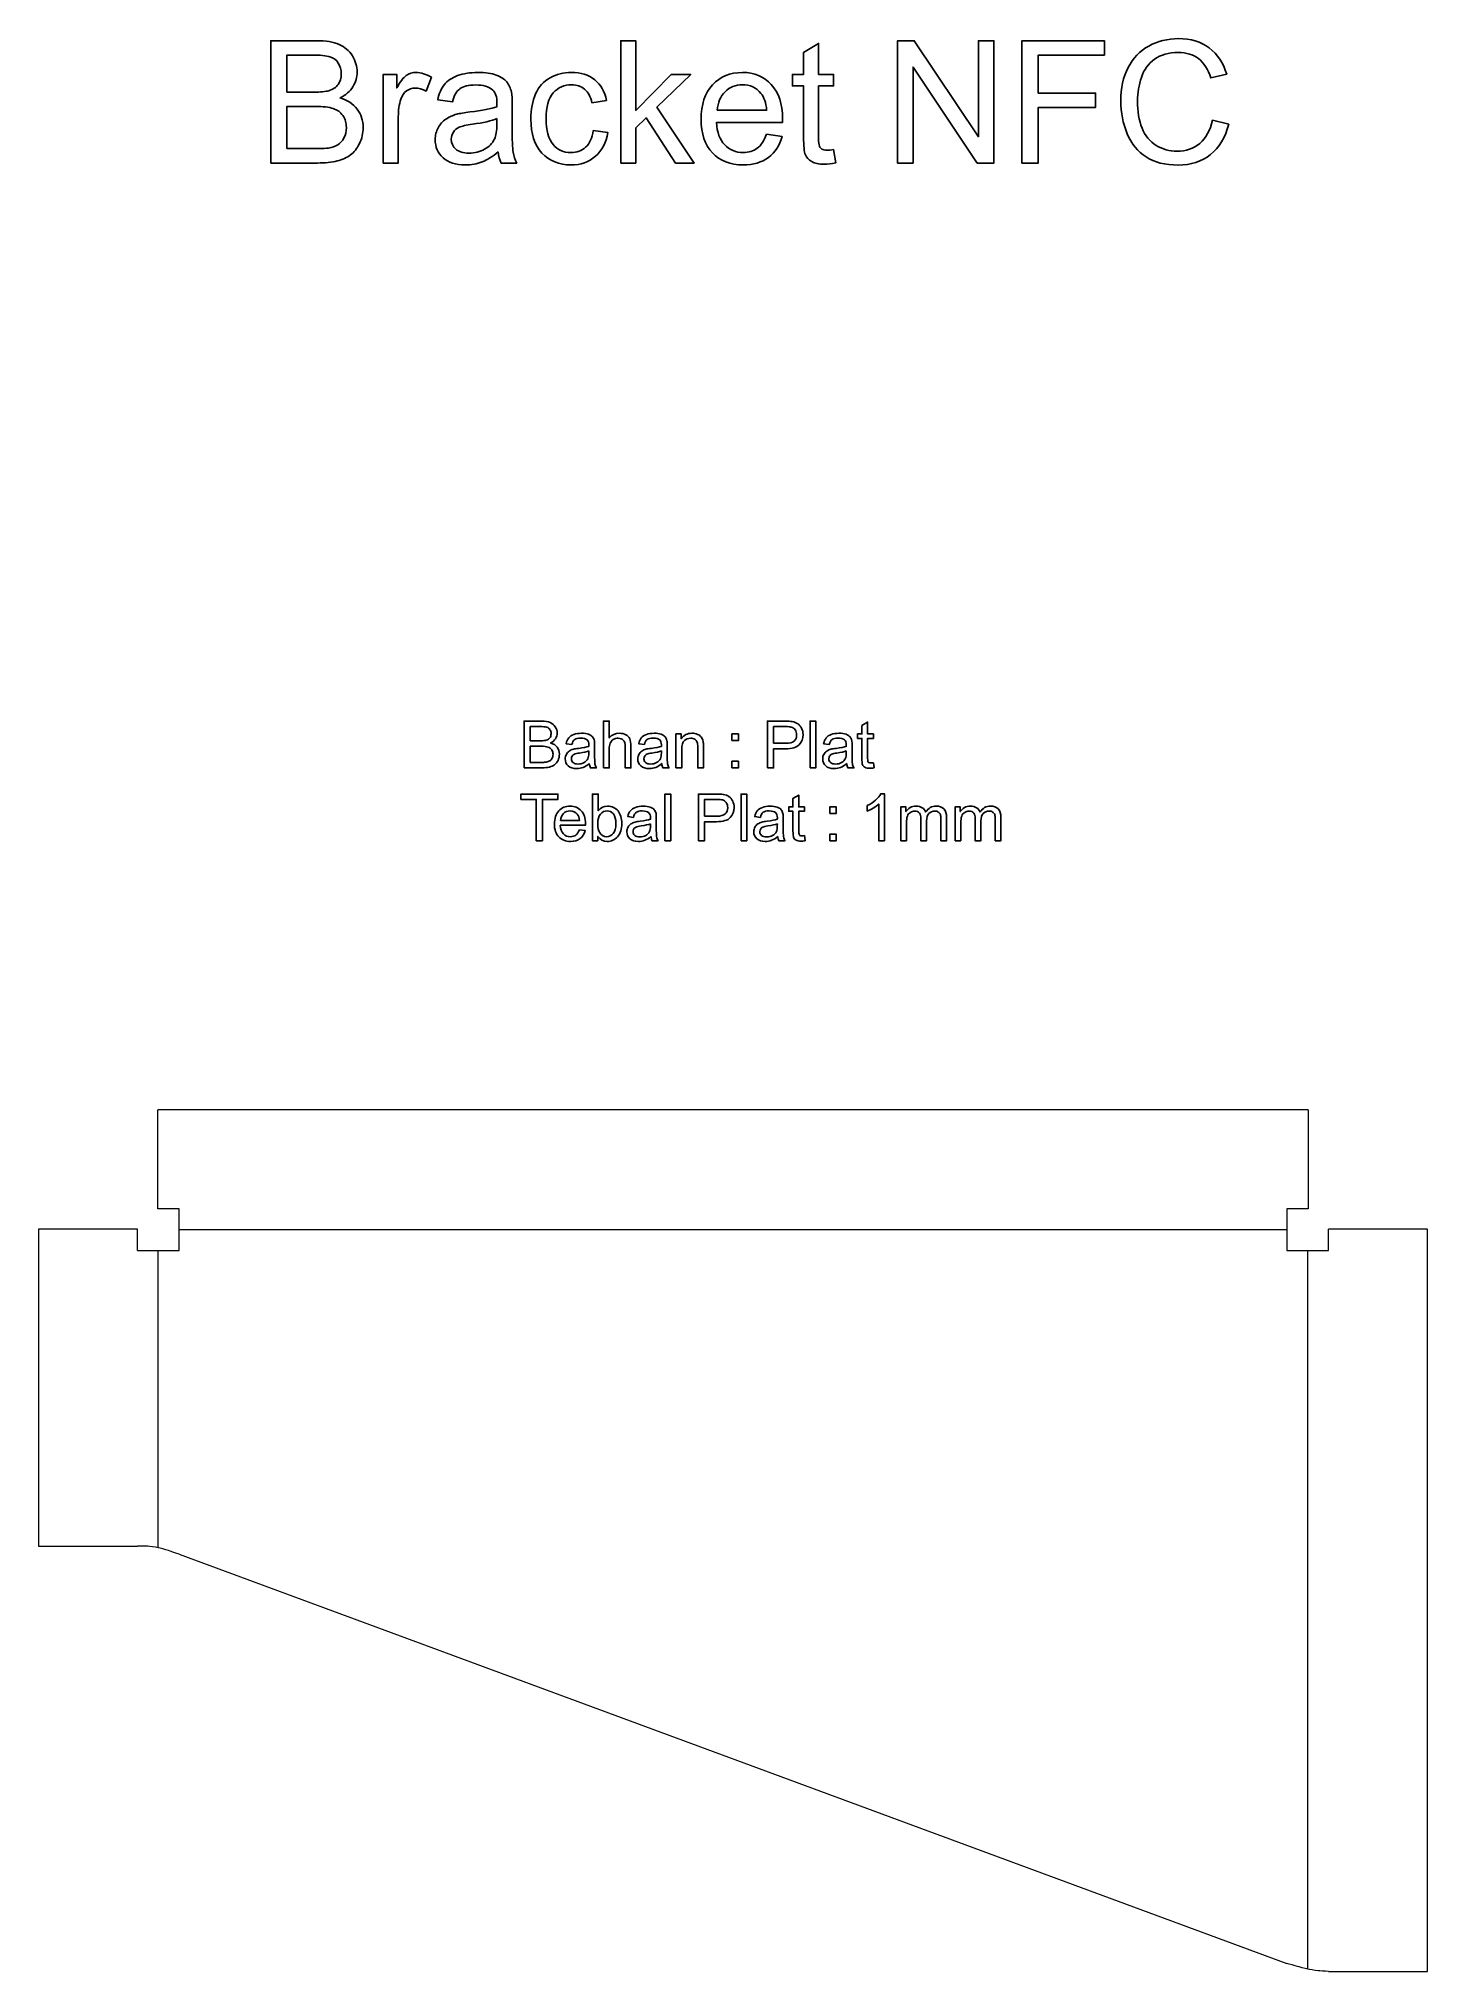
# Model space of a CAD drawing. Header units: centimetres. Extents: x -6.5 to 6.5, y -4 to 14.
import ezdxf
from ezdxf.lldxf.tags import DXFTag

# ---------------------------------------------------------------- set-up
doc = ezdxf.new("R2010")
doc.units = ezdxf.units.CM
doc.header["$MEASUREMENT"] = 0
doc.layers.add('SHEETMETAL_BEND_LINES_UP', color=7, linetype='Continuous')
doc.layers.add('VISIBLE', color=7, linetype='Continuous')
tags = doc.linetypes.add('New Line1', pattern=[0.7, 0.4, -0.1, 0.1, -0.1]).pattern_tags.tags
tags[10:11] = [DXFTag(74, 4), DXFTag(75, 0), DXFTag(340, '0'), DXFTag(46, 1.0), DXFTag(50, 0.0), DXFTag(44, 0.0), DXFTag(45, 0.0)]
tags[8:9] = [DXFTag(74, 4), DXFTag(75, 0), DXFTag(340, '0'), DXFTag(46, 1.0), DXFTag(50, 0.0), DXFTag(44, 0.0), DXFTag(45, 0.0)]
tags[6:7] = [DXFTag(74, 4), DXFTag(75, 0), DXFTag(340, '0'), DXFTag(46, 1.0), DXFTag(50, 0.0), DXFTag(44, 0.0), DXFTag(45, 0.0)]
tags[4:5] = [DXFTag(74, 4), DXFTag(75, 0), DXFTag(340, '0'), DXFTag(46, 1.0), DXFTag(50, 0.0), DXFTag(44, 0.0), DXFTag(45, 0.0)]
tags = doc.linetypes.add('New Line2', pattern=[0.7, 0.4, -0.1, 0.1, -0.1]).pattern_tags.tags
tags[10:11] = [DXFTag(74, 4), DXFTag(75, 0), DXFTag(340, '0'), DXFTag(46, 1.0), DXFTag(50, 0.0), DXFTag(44, 0.0), DXFTag(45, 0.0)]
tags[8:9] = [DXFTag(74, 4), DXFTag(75, 0), DXFTag(340, '0'), DXFTag(46, 1.0), DXFTag(50, 0.0), DXFTag(44, 0.0), DXFTag(45, 0.0)]
tags[6:7] = [DXFTag(74, 4), DXFTag(75, 0), DXFTag(340, '0'), DXFTag(46, 1.0), DXFTag(50, 0.0), DXFTag(44, 0.0), DXFTag(45, 0.0)]
tags[4:5] = [DXFTag(74, 4), DXFTag(75, 0), DXFTag(340, '0'), DXFTag(46, 1.0), DXFTag(50, 0.0), DXFTag(44, 0.0), DXFTag(45, 0.0)]
tags = doc.linetypes.add('New Line3', pattern=[0.7, 0.4, -0.1, 0.1, -0.1]).pattern_tags.tags
tags[10:11] = [DXFTag(74, 4), DXFTag(75, 0), DXFTag(340, '0'), DXFTag(46, 1.0), DXFTag(50, 0.0), DXFTag(44, 0.0), DXFTag(45, 0.0)]
tags[8:9] = [DXFTag(74, 4), DXFTag(75, 0), DXFTag(340, '0'), DXFTag(46, 1.0), DXFTag(50, 0.0), DXFTag(44, 0.0), DXFTag(45, 0.0)]
tags[6:7] = [DXFTag(74, 4), DXFTag(75, 0), DXFTag(340, '0'), DXFTag(46, 1.0), DXFTag(50, 0.0), DXFTag(44, 0.0), DXFTag(45, 0.0)]
tags[4:5] = [DXFTag(74, 4), DXFTag(75, 0), DXFTag(340, '0'), DXFTag(46, 1.0), DXFTag(50, 0.0), DXFTag(44, 0.0), DXFTag(45, 0.0)]

msp = doc.modelspace()

# ---------------------------------------------------------------- linework, layer by layer
at = {"layer": 'SHEETMETAL_BEND_LINES_UP', "linetype": 'New Line1', "lineweight": 9}
msp.add_open_spline([(5.15, 2.89), (5.15, 2.89), (-5.15, 2.89), (-5.15, 2.89)], degree=3, dxfattribs=at)
at = {"layer": 'SHEETMETAL_BEND_LINES_UP', "linetype": 'New Line3', "lineweight": 9}
msp.add_open_spline([(-5.34242, -0.06673), (-5.34242, -0.06673), (-5.34242, 2.69758), (-5.34242, 2.69758)], degree=3, dxfattribs=at)
at = {"layer": 'SHEETMETAL_BEND_LINES_UP', "linetype": 'New Line2', "lineweight": 9}
msp.add_open_spline([(5.34242, -3.9808), (5.34242, -3.9808), (5.34242, 2.69758), (5.34242, 2.69758)], degree=3, dxfattribs=at)
at = {"layer": 'VISIBLE'}
for points, knots in [([(-4.29725, 12.80308), (-4.29725, 12.80308), (-4.29725, 13.93968), (-4.29725, 13.93968), (-4.29725, 13.93968), (-3.87076, 13.93968), (-3.87076, 13.93968), (-3.78398, 13.93968), (-3.7144, 13.9283), (-3.66175, 13.90529), (-3.60936, 13.88227), (-3.56835, 13.84682), (-3.53872, 13.79893), (-3.50882, 13.7513), (-3.49401, 13.7013), (-3.49401, 13.64892), (-3.49401, 13.6005), (-3.50724, 13.55473), (-3.53343, 13.51187), (-3.55962, 13.46901), (-3.59931, 13.43435), (-3.65249, 13.40789), (-3.5837, 13.38778), (-3.53078, 13.35339), (-3.49401, 13.30471), (-3.45697, 13.25629), (-3.43845, 13.19888), (-3.43845, 13.13274), (-3.43845, 13.07929), (-3.44982, 13.02982), (-3.47231, 12.98405), (-3.4948, 12.93828), (-3.52258, 12.90309), (-3.55565, 12.87822), (-3.58872, 12.85361), (-3.63026, 12.83483), (-3.68, 12.82213), (-3.73001, 12.80943), (-3.79112, 12.80308), (-3.86361, 12.80308), (-3.86361, 12.80308), (-4.29725, 12.80308), (-4.29725, 12.80308)], [0, 0, 0, 0, 0.07142857, 0.07142857, 0.07142857, 0.14285714, 0.14285714, 0.14285714, 0.21428571, 0.21428571, 0.21428571, 0.28571429, 0.28571429, 0.28571429, 0.35714286, 0.35714286, 0.35714286, 0.42857143, 0.42857143, 0.42857143, 0.5, 0.5, 0.5, 0.57142857, 0.57142857, 0.57142857, 0.64285714, 0.64285714, 0.64285714, 0.71428571, 0.71428571, 0.71428571, 0.78571429, 0.78571429, 0.78571429, 0.85714286, 0.85714286, 0.85714286, 0.92857143, 0.92857143, 0.92857143, 1, 1, 1, 1]), ([(-1.0438, 12.80308), (-1.0438, 12.80308), (-1.0438, 13.93968), (-1.0438, 13.93968), (-1.0438, 13.93968), (-0.90411, 13.93968), (-0.90411, 13.93968), (-0.90411, 13.93968), (-0.90411, 13.29227), (-0.90411, 13.29227), (-0.90411, 13.29227), (-0.57392, 13.62696), (-0.57392, 13.62696), (-0.57392, 13.62696), (-0.39348, 13.62696), (-0.39348, 13.62696), (-0.39348, 13.62696), (-0.70779, 13.32085), (-0.70779, 13.32085), (-0.70779, 13.32085), (-0.36173, 12.80308), (-0.36173, 12.80308), (-0.36173, 12.80308), (-0.53371, 12.80308), (-0.53371, 12.80308), (-0.53371, 12.80308), (-0.80727, 13.22401), (-0.80727, 13.22401), (-0.80727, 13.22401), (-0.90411, 13.12983), (-0.90411, 13.12983), (-0.90411, 13.12983), (-0.90411, 12.80308), (-0.90411, 12.80308), (-0.90411, 12.80308), (-1.0438, 12.80308), (-1.0438, 12.80308)], [0, 0, 0, 0, 0.08333333, 0.08333333, 0.08333333, 0.16666667, 0.16666667, 0.16666667, 0.25, 0.25, 0.25, 0.33333333, 0.33333333, 0.33333333, 0.41666667, 0.41666667, 0.41666667, 0.5, 0.5, 0.5, 0.58333333, 0.58333333, 0.58333333, 0.66666667, 0.66666667, 0.66666667, 0.75, 0.75, 0.75, 0.83333333, 0.83333333, 0.83333333, 0.91666667, 0.91666667, 0.91666667, 1, 1, 1, 1]), ([(0.93547, 12.92769), (0.93547, 12.92769), (0.95452, 12.8044), (0.95452, 12.8044), (0.91536, 12.7962), (0.88017, 12.79197), (0.84948, 12.79197), (0.79895, 12.79197), (0.75979, 12.79991), (0.73175, 12.81604), (0.70397, 12.83218), (0.68439, 12.85308), (0.67301, 12.87928), (0.66164, 12.90547), (0.65608, 12.9605), (0.65608, 13.04437), (0.65608, 13.04437), (0.65608, 13.51901), (0.65608, 13.51901), (0.65608, 13.51901), (0.5529, 13.51901), (0.5529, 13.51901), (0.5529, 13.51901), (0.5529, 13.62696), (0.5529, 13.62696), (0.5529, 13.62696), (0.65608, 13.62696), (0.65608, 13.62696), (0.65608, 13.62696), (0.65608, 13.83068), (0.65608, 13.83068), (0.65608, 13.83068), (0.79578, 13.91455), (0.79578, 13.91455), (0.79578, 13.91455), (0.79578, 13.62696), (0.79578, 13.62696), (0.79578, 13.62696), (0.93547, 13.62696), (0.93547, 13.62696), (0.93547, 13.62696), (0.93547, 13.51901), (0.93547, 13.51901), (0.93547, 13.51901), (0.79578, 13.51901), (0.79578, 13.51901), (0.79578, 13.51901), (0.79578, 13.03643), (0.79578, 13.03643), (0.79578, 12.99648), (0.79816, 12.97082), (0.80318, 12.95944), (0.80795, 12.94807), (0.81588, 12.93907), (0.827, 12.93219), (0.83811, 12.92558), (0.85398, 12.92214), (0.87462, 12.92214), (0.88996, 12.92214), (0.91034, 12.92399), (0.93547, 12.92769)], [0, 0, 0, 0, 0.05, 0.05, 0.05, 0.1, 0.1, 0.1, 0.15, 0.15, 0.15, 0.2, 0.2, 0.2, 0.25, 0.25, 0.25, 0.3, 0.3, 0.3, 0.35, 0.35, 0.35, 0.4, 0.4, 0.4, 0.45, 0.45, 0.45, 0.5, 0.5, 0.5, 0.55, 0.55, 0.55, 0.6, 0.6, 0.6, 0.65, 0.65, 0.65, 0.7, 0.7, 0.7, 0.75, 0.75, 0.75, 0.8, 0.8, 0.8, 0.85, 0.85, 0.85, 0.9, 0.9, 0.9, 0.95, 0.95, 0.95, 1, 1, 1, 1]), ([(1.53022, 12.80308), (1.53022, 12.80308), (1.53022, 13.93968), (1.53022, 13.93968), (1.53022, 13.93968), (1.68473, 13.93968), (1.68473, 13.93968), (1.68473, 13.93968), (2.28108, 13.04754), (2.28108, 13.04754), (2.28108, 13.04754), (2.28108, 13.93968), (2.28108, 13.93968), (2.28108, 13.93968), (2.42554, 13.93968), (2.42554, 13.93968), (2.42554, 13.93968), (2.42554, 12.80308), (2.42554, 12.80308), (2.42554, 12.80308), (2.27103, 12.80308), (2.27103, 12.80308), (2.27103, 12.80308), (1.67468, 13.69522), (1.67468, 13.69522), (1.67468, 13.69522), (1.67468, 12.80308), (1.67468, 12.80308), (1.67468, 12.80308), (1.53022, 12.80308), (1.53022, 12.80308)], [0, 0, 0, 0, 0.1, 0.1, 0.1, 0.2, 0.2, 0.2, 0.3, 0.3, 0.3, 0.4, 0.4, 0.4, 0.5, 0.5, 0.5, 0.6, 0.6, 0.6, 0.7, 0.7, 0.7, 0.8, 0.8, 0.8, 0.9, 0.9, 0.9, 1, 1, 1, 1]), ([(2.68614, 12.80308), (2.68614, 12.80308), (2.68614, 13.93968), (2.68614, 13.93968), (2.68614, 13.93968), (3.45287, 13.93968), (3.45287, 13.93968), (3.45287, 13.93968), (3.45287, 13.80634), (3.45287, 13.80634), (3.45287, 13.80634), (2.83695, 13.80634), (2.83695, 13.80634), (2.83695, 13.80634), (2.83695, 13.45234), (2.83695, 13.45234), (2.83695, 13.45234), (3.37032, 13.45234), (3.37032, 13.45234), (3.37032, 13.45234), (3.37032, 13.31899), (3.37032, 13.31899), (3.37032, 13.31899), (2.83695, 13.31899), (2.83695, 13.31899), (2.83695, 13.31899), (2.83695, 12.80308), (2.83695, 12.80308), (2.83695, 12.80308), (2.68614, 12.80308), (2.68614, 12.80308)], [0, 0, 0, 0, 0.1, 0.1, 0.1, 0.2, 0.2, 0.2, 0.3, 0.3, 0.3, 0.4, 0.4, 0.4, 0.5, 0.5, 0.5, 0.6, 0.6, 0.6, 0.7, 0.7, 0.7, 0.8, 0.8, 0.8, 0.9, 0.9, 0.9, 1, 1, 1, 1]), ([(4.45745, 13.20179), (4.45745, 13.20179), (4.60826, 13.16369), (4.60826, 13.16369), (4.57677, 13.04014), (4.52015, 12.94621), (4.4384, 12.88139), (4.35665, 12.81657), (4.25664, 12.78403), (4.13838, 12.78403), (4.01615, 12.78403), (3.91667, 12.8089), (3.83994, 12.8589), (3.76322, 12.90864), (3.70501, 12.98087), (3.66506, 13.07532), (3.62511, 13.17004), (3.605, 13.27137), (3.605, 13.37985), (3.605, 13.49811), (3.62749, 13.60129), (3.67273, 13.6894), (3.71797, 13.7775), (3.78226, 13.84443), (3.8656, 13.89021), (3.94894, 13.93598), (4.04075, 13.95873), (4.14076, 13.95873), (4.25452, 13.95873), (4.35004, 13.92989), (4.42729, 13.87195), (4.50481, 13.81401), (4.55878, 13.73278), (4.58921, 13.62801), (4.58921, 13.62801), (4.44158, 13.59309), (4.44158, 13.59309), (4.41538, 13.67564), (4.37702, 13.73596), (4.32702, 13.77353), (4.27701, 13.81136), (4.21405, 13.83015), (4.13811, 13.83015), (4.05107, 13.83015), (3.97805, 13.80925), (3.91958, 13.76744), (3.86111, 13.72564), (3.81983, 13.66929), (3.79629, 13.59891), (3.77248, 13.52827), (3.76057, 13.45551), (3.76057, 13.38064), (3.76057, 13.28407), (3.77459, 13.19967), (3.80264, 13.12771), (3.83068, 13.05548), (3.87434, 13.00177), (3.9336, 12.96606), (3.99286, 12.93034), (4.05689, 12.91261), (4.12594, 12.91261), (4.21008, 12.91261), (4.28098, 12.93695), (4.33919, 12.98537), (4.39739, 13.03405), (4.43681, 13.10601), (4.45745, 13.20179)], [0, 0, 0, 0, 0.04545455, 0.04545455, 0.04545455, 0.09090909, 0.09090909, 0.09090909, 0.13636364, 0.13636364, 0.13636364, 0.18181818, 0.18181818, 0.18181818, 0.22727273, 0.22727273, 0.22727273, 0.27272727, 0.27272727, 0.27272727, 0.31818182, 0.31818182, 0.31818182, 0.36363636, 0.36363636, 0.36363636, 0.40909091, 0.40909091, 0.40909091, 0.45454545, 0.45454545, 0.45454545, 0.5, 0.5, 0.5, 0.54545455, 0.54545455, 0.54545455, 0.59090909, 0.59090909, 0.59090909, 0.63636364, 0.63636364, 0.63636364, 0.68181818, 0.68181818, 0.68181818, 0.72727273, 0.72727273, 0.72727273, 0.77272727, 0.77272727, 0.77272727, 0.81818182, 0.81818182, 0.81818182, 0.86363636, 0.86363636, 0.86363636, 0.90909091, 0.90909091, 0.90909091, 0.95454545, 0.95454545, 0.95454545, 1, 1, 1, 1]), ([(-4.14644, 13.46186), (-4.14644, 13.46186), (-3.90065, 13.46186), (-3.90065, 13.46186), (-3.83398, 13.46186), (-3.7861, 13.46636), (-3.75726, 13.47509), (-3.71889, 13.48647), (-3.69006, 13.50552), (-3.67074, 13.53197), (-3.65143, 13.55843), (-3.64164, 13.5915), (-3.64164, 13.63145), (-3.64164, 13.66929), (-3.65063, 13.70262), (-3.66889, 13.7312), (-3.68688, 13.76004), (-3.71281, 13.77988), (-3.74641, 13.79046), (-3.78001, 13.80104), (-3.83769, 13.80634), (-3.91917, 13.80634), (-3.91917, 13.80634), (-4.14644, 13.80634), (-4.14644, 13.80634), (-4.14644, 13.80634), (-4.14644, 13.46186), (-4.14644, 13.46186)], [0, 0, 0, 0, 0.11111111, 0.11111111, 0.11111111, 0.22222222, 0.22222222, 0.22222222, 0.33333333, 0.33333333, 0.33333333, 0.44444444, 0.44444444, 0.44444444, 0.55555556, 0.55555556, 0.55555556, 0.66666667, 0.66666667, 0.66666667, 0.77777778, 0.77777778, 0.77777778, 0.88888889, 0.88888889, 0.88888889, 1, 1, 1, 1]), ([(-3.25113, 12.80308), (-3.25113, 12.80308), (-3.25113, 13.62696), (-3.25113, 13.62696), (-3.25113, 13.62696), (-3.12572, 13.62696), (-3.12572, 13.62696), (-3.12572, 13.62696), (-3.12572, 13.50076), (-3.12572, 13.50076), (-3.09371, 13.55923), (-3.06407, 13.59785), (-3.03682, 13.61637), (-3.00957, 13.63516), (-2.97968, 13.64442), (-2.94713, 13.64442), (-2.90004, 13.64442), (-2.85215, 13.6296), (-2.80347, 13.60023), (-2.80347, 13.60023), (-2.85321, 13.47139), (-2.85321, 13.47139), (-2.88708, 13.49044), (-2.92094, 13.49996), (-2.95481, 13.49996), (-2.98523, 13.49996), (-3.01248, 13.4907), (-3.03656, 13.47245), (-3.06064, 13.45419), (-3.07783, 13.42879), (-3.08815, 13.39625), (-3.10376, 13.34677), (-3.11143, 13.29254), (-3.11143, 13.23354), (-3.11143, 13.23354), (-3.11143, 12.80308), (-3.11143, 12.80308), (-3.11143, 12.80308), (-3.25113, 12.80308), (-3.25113, 12.80308)], [0, 0, 0, 0, 0.07692308, 0.07692308, 0.07692308, 0.15384615, 0.15384615, 0.15384615, 0.23076923, 0.23076923, 0.23076923, 0.30769231, 0.30769231, 0.30769231, 0.38461538, 0.38461538, 0.38461538, 0.46153846, 0.46153846, 0.46153846, 0.53846154, 0.53846154, 0.53846154, 0.61538462, 0.61538462, 0.61538462, 0.69230769, 0.69230769, 0.69230769, 0.76923077, 0.76923077, 0.76923077, 0.84615385, 0.84615385, 0.84615385, 0.92307692, 0.92307692, 0.92307692, 1, 1, 1, 1]), ([(-2.18279, 12.90626), (-2.23465, 12.86208), (-2.28465, 12.83112), (-2.33254, 12.81287), (-2.38043, 12.79461), (-2.43175, 12.78562), (-2.48678, 12.78562), (-2.57727, 12.78562), (-2.64685, 12.80758), (-2.69553, 12.85176), (-2.74421, 12.89568), (-2.76855, 12.95203), (-2.76855, 13.02056), (-2.76855, 13.06077), (-2.75929, 13.09755), (-2.74104, 13.13088), (-2.72252, 13.16422), (-2.69844, 13.19068), (-2.66881, 13.21078), (-2.63891, 13.23089), (-2.60558, 13.24624), (-2.56827, 13.25656), (-2.54076, 13.2637), (-2.49922, 13.27058), (-2.44392, 13.27746), (-2.33122, 13.29069), (-2.24788, 13.30682), (-2.1947, 13.32534), (-2.19417, 13.34439), (-2.1939, 13.35656), (-2.1939, 13.36159), (-2.1939, 13.41821), (-2.20713, 13.45816), (-2.23359, 13.48144), (-2.26931, 13.51293), (-2.32248, 13.52854), (-2.39286, 13.52854), (-2.45874, 13.52854), (-2.50742, 13.51689), (-2.53864, 13.49388), (-2.57012, 13.47086), (-2.59314, 13.43011), (-2.60822, 13.37138), (-2.60822, 13.37138), (-2.74474, 13.39043), (-2.74474, 13.39043), (-2.73231, 13.4489), (-2.71193, 13.49626), (-2.68336, 13.53224), (-2.65479, 13.56822), (-2.61351, 13.59574), (-2.55954, 13.61532), (-2.50583, 13.63463), (-2.44313, 13.64442), (-2.37222, 13.64442), (-2.30185, 13.64442), (-2.24444, 13.63622), (-2.20025, 13.61955), (-2.15633, 13.60288), (-2.12379, 13.58224), (-2.10315, 13.55711), (-2.08252, 13.53197), (-2.06797, 13.50023), (-2.0595, 13.46186), (-2.055, 13.43805), (-2.05262, 13.39519), (-2.05262, 13.33355), (-2.05262, 13.33355), (-2.05262, 13.14835), (-2.05262, 13.14835), (-2.05262, 13.01897), (-2.04971, 12.93722), (-2.04389, 12.90256), (-2.03833, 12.8679), (-2.02669, 12.83483), (-2.00976, 12.80308), (-2.00976, 12.80308), (-2.1558, 12.80308), (-2.1558, 12.80308), (-2.16983, 12.83245), (-2.17882, 12.86684), (-2.18279, 12.90626)], [0, 0, 0, 0, 0.03703704, 0.03703704, 0.03703704, 0.07407407, 0.07407407, 0.07407407, 0.11111111, 0.11111111, 0.11111111, 0.14814815, 0.14814815, 0.14814815, 0.18518519, 0.18518519, 0.18518519, 0.22222222, 0.22222222, 0.22222222, 0.25925926, 0.25925926, 0.25925926, 0.2962963, 0.2962963, 0.2962963, 0.33333333, 0.33333333, 0.33333333, 0.37037037, 0.37037037, 0.37037037, 0.40740741, 0.40740741, 0.40740741, 0.44444444, 0.44444444, 0.44444444, 0.48148148, 0.48148148, 0.48148148, 0.51851852, 0.51851852, 0.51851852, 0.55555556, 0.55555556, 0.55555556, 0.59259259, 0.59259259, 0.59259259, 0.62962963, 0.62962963, 0.62962963, 0.66666667, 0.66666667, 0.66666667, 0.7037037, 0.7037037, 0.7037037, 0.74074074, 0.74074074, 0.74074074, 0.77777778, 0.77777778, 0.77777778, 0.81481481, 0.81481481, 0.81481481, 0.85185185, 0.85185185, 0.85185185, 0.88888889, 0.88888889, 0.88888889, 0.92592593, 0.92592593, 0.92592593, 0.96296296, 0.96296296, 0.96296296, 1, 1, 1, 1]), ([(-1.29991, 13.10469), (-1.29991, 13.10469), (-1.16339, 13.08564), (-1.16339, 13.08564), (-1.17847, 12.99172), (-1.21657, 12.91843), (-1.27822, 12.86525), (-1.33986, 12.81208), (-1.41579, 12.78562), (-1.50548, 12.78562), (-1.61793, 12.78562), (-1.70841, 12.82239), (-1.77667, 12.89594), (-1.84519, 12.9695), (-1.87932, 13.0748), (-1.87932, 13.21184), (-1.87932, 13.30074), (-1.86451, 13.37826), (-1.83514, 13.44493), (-1.80577, 13.51134), (-1.76106, 13.56134), (-1.70074, 13.59441), (-1.64068, 13.62775), (-1.57533, 13.64442), (-1.50442, 13.64442), (-1.41526, 13.64442), (-1.34198, 13.62193), (-1.28536, 13.57669), (-1.22848, 13.53145), (-1.19197, 13.46715), (-1.17609, 13.38408), (-1.17609, 13.38408), (-1.31102, 13.36344), (-1.31102, 13.36344), (-1.32399, 13.41874), (-1.34674, 13.46028), (-1.37981, 13.48832), (-1.41262, 13.5161), (-1.4523, 13.53012), (-1.49887, 13.53012), (-1.56924, 13.53012), (-1.62639, 13.50499), (-1.67058, 13.45472), (-1.71449, 13.40419), (-1.73645, 13.32482), (-1.73645, 13.21581), (-1.73645, 13.10522), (-1.71529, 13.02506), (-1.67296, 12.97505), (-1.63036, 12.92505), (-1.57507, 12.89991), (-1.50707, 12.89991), (-1.45204, 12.89991), (-1.40627, 12.91658), (-1.36976, 12.95018), (-1.33298, 12.98352), (-1.3097, 13.03511), (-1.29991, 13.10469)], [0, 0, 0, 0, 0.05263158, 0.05263158, 0.05263158, 0.10526316, 0.10526316, 0.10526316, 0.15789474, 0.15789474, 0.15789474, 0.21052632, 0.21052632, 0.21052632, 0.26315789, 0.26315789, 0.26315789, 0.31578947, 0.31578947, 0.31578947, 0.36842105, 0.36842105, 0.36842105, 0.42105263, 0.42105263, 0.42105263, 0.47368421, 0.47368421, 0.47368421, 0.52631579, 0.52631579, 0.52631579, 0.57894737, 0.57894737, 0.57894737, 0.63157895, 0.63157895, 0.63157895, 0.68421053, 0.68421053, 0.68421053, 0.73684211, 0.73684211, 0.73684211, 0.78947368, 0.78947368, 0.78947368, 0.84210526, 0.84210526, 0.84210526, 0.89473684, 0.89473684, 0.89473684, 0.94736842, 0.94736842, 0.94736842, 1, 1, 1, 1]), ([(0.31134, 13.06977), (0.31134, 13.06977), (0.4558, 13.05072), (0.4558, 13.05072), (0.43331, 12.96685), (0.39124, 12.9015), (0.32986, 12.8552), (0.26848, 12.8089), (0.19017, 12.78562), (0.09466, 12.78562), (-0.02546, 12.78562), (-0.1207, 12.82266), (-0.19108, 12.89674), (-0.26146, 12.97055), (-0.29665, 13.07453), (-0.29665, 13.20814), (-0.29665, 13.34625), (-0.26119, 13.45366), (-0.19002, 13.52986), (-0.11885, 13.60632), (-0.02652, 13.64442), (0.08698, 13.64442), (0.19678, 13.64442), (0.28647, 13.60711), (0.35605, 13.53224), (0.42564, 13.45737), (0.46056, 13.35207), (0.46056, 13.21634), (0.46056, 13.20814), (0.46029, 13.1957), (0.45977, 13.1793), (0.45977, 13.1793), (-0.15378, 13.1793), (-0.15378, 13.1793), (-0.14848, 13.08908), (-0.12309, 13.01976), (-0.07705, 12.97188), (-0.03128, 12.92399), (0.02613, 12.89991), (0.09466, 12.89991), (0.14572, 12.89991), (0.18937, 12.91341), (0.22535, 12.94039), (0.2616, 12.96738), (0.29017, 13.0105), (0.31134, 13.06977)], [0, 0, 0, 0, 0.06666667, 0.06666667, 0.06666667, 0.13333333, 0.13333333, 0.13333333, 0.2, 0.2, 0.2, 0.26666667, 0.26666667, 0.26666667, 0.33333333, 0.33333333, 0.33333333, 0.4, 0.4, 0.4, 0.46666667, 0.46666667, 0.46666667, 0.53333333, 0.53333333, 0.53333333, 0.6, 0.6, 0.6, 0.66666667, 0.66666667, 0.66666667, 0.73333333, 0.73333333, 0.73333333, 0.8, 0.8, 0.8, 0.86666667, 0.86666667, 0.86666667, 0.93333333, 0.93333333, 0.93333333, 1, 1, 1, 1]), ([(-0.14584, 13.2936), (-0.14584, 13.2936), (0.31293, 13.2936), (0.31293, 13.2936), (0.30684, 13.36291), (0.28912, 13.41477), (0.26028, 13.44943), (0.21609, 13.50314), (0.15842, 13.53012), (0.08778, 13.53012), (0.02375, 13.53012), (-0.02996, 13.50869), (-0.07361, 13.46583), (-0.117, 13.42297), (-0.14108, 13.36556), (-0.14584, 13.2936)], [0, 0, 0, 0, 0.2, 0.2, 0.2, 0.4, 0.4, 0.4, 0.6, 0.6, 0.6, 0.8, 0.8, 0.8, 1, 1, 1, 1]), ([(-4.14644, 12.93642), (-4.14644, 12.93642), (-3.86335, 12.93642), (-3.86335, 12.93642), (-3.81467, 12.93642), (-3.78054, 12.93828), (-3.7607, 12.94198), (-3.7263, 12.94807), (-3.6972, 12.95838), (-3.67392, 12.97294), (-3.65063, 12.98749), (-3.63159, 13.00865), (-3.6165, 13.03643), (-3.60142, 13.06421), (-3.59402, 13.09623), (-3.59402, 13.13247), (-3.59402, 13.17507), (-3.60486, 13.21184), (-3.62682, 13.24333), (-3.64852, 13.27481), (-3.67868, 13.29677), (-3.71731, 13.30947), (-3.75567, 13.32217), (-3.81123, 13.32852), (-3.88346, 13.32852), (-3.88346, 13.32852), (-4.14644, 13.32852), (-4.14644, 13.32852), (-4.14644, 13.32852), (-4.14644, 12.93642), (-4.14644, 12.93642)], [0, 0, 0, 0, 0.1, 0.1, 0.1, 0.2, 0.2, 0.2, 0.3, 0.3, 0.3, 0.4, 0.4, 0.4, 0.5, 0.5, 0.5, 0.6, 0.6, 0.6, 0.7, 0.7, 0.7, 0.8, 0.8, 0.8, 0.9, 0.9, 0.9, 1, 1, 1, 1]), ([(-2.1939, 13.21581), (-2.2447, 13.19518), (-2.3209, 13.17771), (-2.42249, 13.16343), (-2.48017, 13.15522), (-2.52091, 13.14596), (-2.54472, 13.13565), (-2.56854, 13.12533), (-2.58679, 13.11025), (-2.59976, 13.09067), (-2.61272, 13.07083), (-2.61933, 13.04887), (-2.61933, 13.02453), (-2.61933, 12.98775), (-2.60531, 12.9568), (-2.577, 12.93219), (-2.54869, 12.90759), (-2.50742, 12.89515), (-2.45318, 12.89515), (-2.39948, 12.89515), (-2.35159, 12.90679), (-2.30952, 12.93034), (-2.26772, 12.95362), (-2.23676, 12.98563), (-2.21719, 13.02611), (-2.2021, 13.0576), (-2.1947, 13.1039), (-2.1947, 13.16501), (-2.1947, 13.16501), (-2.1939, 13.21581), (-2.1939, 13.21581)], [0, 0, 0, 0, 0.1, 0.1, 0.1, 0.2, 0.2, 0.2, 0.3, 0.3, 0.3, 0.4, 0.4, 0.4, 0.5, 0.5, 0.5, 0.6, 0.6, 0.6, 0.7, 0.7, 0.7, 0.8, 0.8, 0.8, 0.9, 0.9, 0.9, 1, 1, 1, 1]), ([(-1.94165, 7.18218), (-1.94165, 7.18218), (-1.94165, 7.61628), (-1.94165, 7.61628), (-1.94165, 7.61628), (-1.77876, 7.61628), (-1.77876, 7.61628), (-1.74562, 7.61628), (-1.71904, 7.61194), (-1.69893, 7.60315), (-1.67893, 7.59436), (-1.66326, 7.58082), (-1.65195, 7.56253), (-1.64053, 7.54434), (-1.63487, 7.52524), (-1.63487, 7.50523), (-1.63487, 7.48674), (-1.63992, 7.46926), (-1.64992, 7.45289), (-1.65993, 7.43652), (-1.67509, 7.42328), (-1.6954, 7.41318), (-1.66912, 7.4055), (-1.64891, 7.39236), (-1.63487, 7.37377), (-1.62072, 7.35528), (-1.61365, 7.33335), (-1.61365, 7.30809), (-1.61365, 7.28767), (-1.61799, 7.26878), (-1.62658, 7.2513), (-1.63517, 7.23382), (-1.64578, 7.22038), (-1.65841, 7.21088), (-1.67104, 7.20148), (-1.68691, 7.19431), (-1.70591, 7.18946), (-1.725, 7.18461), (-1.74835, 7.18218), (-1.77603, 7.18218), (-1.77603, 7.18218), (-1.94165, 7.18218), (-1.94165, 7.18218)], [0, 0, 0, 0, 0.07142857, 0.07142857, 0.07142857, 0.14285714, 0.14285714, 0.14285714, 0.21428571, 0.21428571, 0.21428571, 0.28571429, 0.28571429, 0.28571429, 0.35714286, 0.35714286, 0.35714286, 0.42857143, 0.42857143, 0.42857143, 0.5, 0.5, 0.5, 0.57142857, 0.57142857, 0.57142857, 0.64285714, 0.64285714, 0.64285714, 0.71428571, 0.71428571, 0.71428571, 0.78571429, 0.78571429, 0.78571429, 0.85714286, 0.85714286, 0.85714286, 0.92857143, 0.92857143, 0.92857143, 1, 1, 1, 1]), ([(-1.88405, 7.43379), (-1.88405, 7.43379), (-1.79018, 7.43379), (-1.79018, 7.43379), (-1.76472, 7.43379), (-1.74643, 7.43551), (-1.73541, 7.43884), (-1.72076, 7.44319), (-1.70974, 7.45046), (-1.70237, 7.46057), (-1.69499, 7.47067), (-1.69125, 7.4833), (-1.69125, 7.49856), (-1.69125, 7.51301), (-1.69469, 7.52574), (-1.70166, 7.53666), (-1.70853, 7.54767), (-1.71844, 7.55525), (-1.73127, 7.55929), (-1.7441, 7.56333), (-1.76613, 7.56536), (-1.79725, 7.56536), (-1.79725, 7.56536), (-1.88405, 7.56536), (-1.88405, 7.56536), (-1.88405, 7.56536), (-1.88405, 7.43379), (-1.88405, 7.43379)], [0, 0, 0, 0, 0.11111111, 0.11111111, 0.11111111, 0.22222222, 0.22222222, 0.22222222, 0.33333333, 0.33333333, 0.33333333, 0.44444444, 0.44444444, 0.44444444, 0.55555556, 0.55555556, 0.55555556, 0.66666667, 0.66666667, 0.66666667, 0.77777778, 0.77777778, 0.77777778, 0.88888889, 0.88888889, 0.88888889, 1, 1, 1, 1]), ([(-1.20429, 7.18218), (-1.20429, 7.18218), (-1.20429, 7.61628), (-1.20429, 7.61628), (-1.20429, 7.61628), (-1.15094, 7.61628), (-1.15094, 7.61628), (-1.15094, 7.61628), (-1.15094, 7.46006), (-1.15094, 7.46006), (-1.12618, 7.48906), (-1.09496, 7.50351), (-1.05717, 7.50351), (-1.03403, 7.50351), (-1.01392, 7.49897), (-0.99674, 7.48977), (-0.97966, 7.48058), (-0.96744, 7.46794), (-0.96006, 7.45178), (-0.95268, 7.43561), (-0.94905, 7.41206), (-0.94905, 7.38135), (-0.94905, 7.38135), (-0.94905, 7.18218), (-0.94905, 7.18218), (-0.94905, 7.18218), (-1.0024, 7.18218), (-1.0024, 7.18218), (-1.0024, 7.18218), (-1.0024, 7.38114), (-1.0024, 7.38114), (-1.0024, 7.40772), (-1.00816, 7.42712), (-1.01958, 7.43925), (-1.0311, 7.45137), (-1.04727, 7.45744), (-1.06828, 7.45744), (-1.08395, 7.45744), (-1.0987, 7.45339), (-1.11254, 7.44521), (-1.12639, 7.43702), (-1.13619, 7.42591), (-1.14215, 7.41186), (-1.14801, 7.39792), (-1.15094, 7.37862), (-1.15094, 7.35396), (-1.15094, 7.35396), (-1.15094, 7.18218), (-1.15094, 7.18218), (-1.15094, 7.18218), (-1.20429, 7.18218), (-1.20429, 7.18218)], [0, 0, 0, 0, 0.05882353, 0.05882353, 0.05882353, 0.11764706, 0.11764706, 0.11764706, 0.17647059, 0.17647059, 0.17647059, 0.23529412, 0.23529412, 0.23529412, 0.29411765, 0.29411765, 0.29411765, 0.35294118, 0.35294118, 0.35294118, 0.41176471, 0.41176471, 0.41176471, 0.47058824, 0.47058824, 0.47058824, 0.52941176, 0.52941176, 0.52941176, 0.58823529, 0.58823529, 0.58823529, 0.64705882, 0.64705882, 0.64705882, 0.70588235, 0.70588235, 0.70588235, 0.76470588, 0.76470588, 0.76470588, 0.82352941, 0.82352941, 0.82352941, 0.88235294, 0.88235294, 0.88235294, 0.94117647, 0.94117647, 0.94117647, 1, 1, 1, 1]), ([(0.31932, 7.18218), (0.31932, 7.18218), (0.31932, 7.61628), (0.31932, 7.61628), (0.31932, 7.61628), (0.48322, 7.61628), (0.48322, 7.61628), (0.51202, 7.61628), (0.53405, 7.61487), (0.54931, 7.61214), (0.57063, 7.6086), (0.58852, 7.60183), (0.60297, 7.59193), (0.61742, 7.58193), (0.62904, 7.56798), (0.63783, 7.5501), (0.64662, 7.53221), (0.65096, 7.51251), (0.65096, 7.49098), (0.65096, 7.4542), (0.63924, 7.42298), (0.6157, 7.39751), (0.59226, 7.37195), (0.54971, 7.35922), (0.48828, 7.35922), (0.48828, 7.35922), (0.37692, 7.35922), (0.37692, 7.35922), (0.37692, 7.35922), (0.37692, 7.18218), (0.37692, 7.18218), (0.37692, 7.18218), (0.31932, 7.18218), (0.31932, 7.18218)], [0, 0, 0, 0, 0.09090909, 0.09090909, 0.09090909, 0.18181818, 0.18181818, 0.18181818, 0.27272727, 0.27272727, 0.27272727, 0.36363636, 0.36363636, 0.36363636, 0.45454545, 0.45454545, 0.45454545, 0.54545455, 0.54545455, 0.54545455, 0.63636364, 0.63636364, 0.63636364, 0.72727273, 0.72727273, 0.72727273, 0.81818182, 0.81818182, 0.81818182, 0.90909091, 0.90909091, 0.90909091, 1, 1, 1, 1]), ([(0.37692, 7.41015), (0.37692, 7.41015), (0.48909, 7.41015), (0.48909, 7.41015), (0.52627, 7.41015), (0.55254, 7.41702), (0.56821, 7.43086), (0.58377, 7.4447), (0.59155, 7.4641), (0.59155, 7.48927), (0.59155, 7.50735), (0.587, 7.52291), (0.57781, 7.53585), (0.56861, 7.54878), (0.55648, 7.55737), (0.54153, 7.56152), (0.53183, 7.56404), (0.51394, 7.56536), (0.48797, 7.56536), (0.48797, 7.56536), (0.37692, 7.56536), (0.37692, 7.56536), (0.37692, 7.56536), (0.37692, 7.41015), (0.37692, 7.41015)], [0, 0, 0, 0, 0.125, 0.125, 0.125, 0.25, 0.25, 0.25, 0.375, 0.375, 0.375, 0.5, 0.5, 0.5, 0.625, 0.625, 0.625, 0.75, 0.75, 0.75, 0.875, 0.875, 0.875, 1, 1, 1, 1]), ([(0.71584, 7.18218), (0.71584, 7.18218), (0.71584, 7.61628), (0.71584, 7.61628), (0.71584, 7.61628), (0.7692, 7.61628), (0.7692, 7.61628), (0.7692, 7.61628), (0.7692, 7.18218), (0.7692, 7.18218), (0.7692, 7.18218), (0.71584, 7.18218), (0.71584, 7.18218)], [0, 0, 0, 0, 0.25, 0.25, 0.25, 0.5, 0.5, 0.5, 0.75, 0.75, 0.75, 1, 1, 1, 1]), ([(1.30476, 7.22977), (1.30476, 7.22977), (1.31203, 7.18269), (1.31203, 7.18269), (1.29708, 7.17955), (1.28364, 7.17794), (1.27192, 7.17794), (1.25262, 7.17794), (1.23766, 7.18097), (1.22695, 7.18713), (1.21634, 7.1933), (1.20886, 7.20128), (1.20452, 7.21128), (1.20017, 7.22129), (1.19805, 7.2423), (1.19805, 7.27434), (1.19805, 7.27434), (1.19805, 7.45562), (1.19805, 7.45562), (1.19805, 7.45562), (1.15864, 7.45562), (1.15864, 7.45562), (1.15864, 7.45562), (1.15864, 7.49684), (1.15864, 7.49684), (1.15864, 7.49684), (1.19805, 7.49684), (1.19805, 7.49684), (1.19805, 7.49684), (1.19805, 7.57465), (1.19805, 7.57465), (1.19805, 7.57465), (1.2514, 7.60668), (1.2514, 7.60668), (1.2514, 7.60668), (1.2514, 7.49684), (1.2514, 7.49684), (1.2514, 7.49684), (1.30476, 7.49684), (1.30476, 7.49684), (1.30476, 7.49684), (1.30476, 7.45562), (1.30476, 7.45562), (1.30476, 7.45562), (1.2514, 7.45562), (1.2514, 7.45562), (1.2514, 7.45562), (1.2514, 7.2713), (1.2514, 7.2713), (1.2514, 7.25605), (1.25231, 7.24624), (1.25423, 7.2419), (1.25605, 7.23755), (1.25908, 7.23412), (1.26333, 7.23149), (1.26757, 7.22897), (1.27363, 7.22765), (1.28152, 7.22765), (1.28738, 7.22765), (1.29516, 7.22836), (1.30476, 7.22977)], [0, 0, 0, 0, 0.05, 0.05, 0.05, 0.1, 0.1, 0.1, 0.15, 0.15, 0.15, 0.2, 0.2, 0.2, 0.25, 0.25, 0.25, 0.3, 0.3, 0.3, 0.35, 0.35, 0.35, 0.4, 0.4, 0.4, 0.45, 0.45, 0.45, 0.5, 0.5, 0.5, 0.55, 0.55, 0.55, 0.6, 0.6, 0.6, 0.65, 0.65, 0.65, 0.7, 0.7, 0.7, 0.75, 0.75, 0.75, 0.8, 0.8, 0.8, 0.85, 0.85, 0.85, 0.9, 0.9, 0.9, 0.95, 0.95, 0.95, 1, 1, 1, 1]), ([(-1.88405, 7.23311), (-1.88405, 7.23311), (-1.77593, 7.23311), (-1.77593, 7.23311), (-1.75734, 7.23311), (-1.7443, 7.23382), (-1.73672, 7.23523), (-1.72359, 7.23755), (-1.71247, 7.2415), (-1.70358, 7.24705), (-1.69469, 7.25261), (-1.68741, 7.26069), (-1.68165, 7.2713), (-1.67589, 7.28191), (-1.67306, 7.29414), (-1.67306, 7.30799), (-1.67306, 7.32425), (-1.67721, 7.3383), (-1.68559, 7.35032), (-1.69388, 7.36235), (-1.7054, 7.37074), (-1.72015, 7.37559), (-1.7348, 7.38044), (-1.75603, 7.38286), (-1.78361, 7.38286), (-1.78361, 7.38286), (-1.88405, 7.38286), (-1.88405, 7.38286), (-1.88405, 7.38286), (-1.88405, 7.23311), (-1.88405, 7.23311)], [0, 0, 0, 0, 0.1, 0.1, 0.1, 0.2, 0.2, 0.2, 0.3, 0.3, 0.3, 0.4, 0.4, 0.4, 0.5, 0.5, 0.5, 0.6, 0.6, 0.6, 0.7, 0.7, 0.7, 0.8, 0.8, 0.8, 0.9, 0.9, 0.9, 1, 1, 1, 1]), ([(-1.33596, 7.22159), (-1.35577, 7.20471), (-1.37487, 7.19289), (-1.39316, 7.18592), (-1.41145, 7.17895), (-1.43105, 7.17551), (-1.45207, 7.17551), (-1.48663, 7.17551), (-1.5132, 7.1839), (-1.53179, 7.20077), (-1.55039, 7.21755), (-1.55968, 7.23907), (-1.55968, 7.26524), (-1.55968, 7.2806), (-1.55615, 7.29465), (-1.54917, 7.30738), (-1.5421, 7.32011), (-1.53291, 7.33022), (-1.52159, 7.3379), (-1.51017, 7.34558), (-1.49744, 7.35144), (-1.48319, 7.35538), (-1.47268, 7.35811), (-1.45682, 7.36073), (-1.4357, 7.36336), (-1.39265, 7.36841), (-1.36082, 7.37458), (-1.34051, 7.38165), (-1.34031, 7.38892), (-1.34021, 7.39357), (-1.34021, 7.39549), (-1.34021, 7.41712), (-1.34526, 7.43238), (-1.35536, 7.44127), (-1.36901, 7.45329), (-1.38932, 7.45925), (-1.41619, 7.45925), (-1.44136, 7.45925), (-1.45995, 7.45481), (-1.47187, 7.44602), (-1.4839, 7.43723), (-1.49269, 7.42166), (-1.49845, 7.39923), (-1.49845, 7.39923), (-1.55059, 7.40651), (-1.55059, 7.40651), (-1.54584, 7.42884), (-1.53806, 7.44693), (-1.52715, 7.46067), (-1.51623, 7.47441), (-1.50047, 7.48492), (-1.47986, 7.4924), (-1.45934, 7.49977), (-1.43539, 7.50351), (-1.40831, 7.50351), (-1.38143, 7.50351), (-1.35951, 7.50038), (-1.34263, 7.49402), (-1.32586, 7.48765), (-1.31343, 7.47977), (-1.30555, 7.47017), (-1.29767, 7.46057), (-1.29211, 7.44844), (-1.28887, 7.43379), (-1.28716, 7.4247), (-1.28625, 7.40833), (-1.28625, 7.38478), (-1.28625, 7.38478), (-1.28625, 7.31405), (-1.28625, 7.31405), (-1.28625, 7.26464), (-1.28514, 7.23341), (-1.28291, 7.22017), (-1.28079, 7.20694), (-1.27634, 7.19431), (-1.26988, 7.18218), (-1.26988, 7.18218), (-1.32566, 7.18218), (-1.32566, 7.18218), (-1.33101, 7.1934), (-1.33445, 7.20653), (-1.33596, 7.22159)], [0, 0, 0, 0, 0.03703704, 0.03703704, 0.03703704, 0.07407407, 0.07407407, 0.07407407, 0.11111111, 0.11111111, 0.11111111, 0.14814815, 0.14814815, 0.14814815, 0.18518519, 0.18518519, 0.18518519, 0.22222222, 0.22222222, 0.22222222, 0.25925926, 0.25925926, 0.25925926, 0.2962963, 0.2962963, 0.2962963, 0.33333333, 0.33333333, 0.33333333, 0.37037037, 0.37037037, 0.37037037, 0.40740741, 0.40740741, 0.40740741, 0.44444444, 0.44444444, 0.44444444, 0.48148148, 0.48148148, 0.48148148, 0.51851852, 0.51851852, 0.51851852, 0.55555556, 0.55555556, 0.55555556, 0.59259259, 0.59259259, 0.59259259, 0.62962963, 0.62962963, 0.62962963, 0.66666667, 0.66666667, 0.66666667, 0.7037037, 0.7037037, 0.7037037, 0.74074074, 0.74074074, 0.74074074, 0.77777778, 0.77777778, 0.77777778, 0.81481481, 0.81481481, 0.81481481, 0.85185185, 0.85185185, 0.85185185, 0.88888889, 0.88888889, 0.88888889, 0.92592593, 0.92592593, 0.92592593, 0.96296296, 0.96296296, 0.96296296, 1, 1, 1, 1]), ([(-0.66156, 7.22159), (-0.68137, 7.20471), (-0.70047, 7.19289), (-0.71876, 7.18592), (-0.73705, 7.17895), (-0.75665, 7.17551), (-0.77767, 7.17551), (-0.81223, 7.17551), (-0.8388, 7.1839), (-0.85739, 7.20077), (-0.87599, 7.21755), (-0.88528, 7.23907), (-0.88528, 7.26524), (-0.88528, 7.2806), (-0.88175, 7.29465), (-0.87477, 7.30738), (-0.8677, 7.32011), (-0.85851, 7.33022), (-0.84719, 7.3379), (-0.83577, 7.34558), (-0.82304, 7.35144), (-0.80879, 7.35538), (-0.79828, 7.35811), (-0.78242, 7.36073), (-0.7613, 7.36336), (-0.71825, 7.36841), (-0.68642, 7.37458), (-0.66611, 7.38165), (-0.66591, 7.38892), (-0.66581, 7.39357), (-0.66581, 7.39549), (-0.66581, 7.41712), (-0.67086, 7.43238), (-0.68096, 7.44127), (-0.69461, 7.45329), (-0.71492, 7.45925), (-0.74179, 7.45925), (-0.76696, 7.45925), (-0.78555, 7.45481), (-0.79747, 7.44602), (-0.8095, 7.43723), (-0.81829, 7.42166), (-0.82405, 7.39923), (-0.82405, 7.39923), (-0.87619, 7.40651), (-0.87619, 7.40651), (-0.87144, 7.42884), (-0.86366, 7.44693), (-0.85275, 7.46067), (-0.84183, 7.47441), (-0.82607, 7.48492), (-0.80546, 7.4924), (-0.78494, 7.49977), (-0.76099, 7.50351), (-0.73391, 7.50351), (-0.70703, 7.50351), (-0.68511, 7.50038), (-0.66823, 7.49402), (-0.65146, 7.48765), (-0.63903, 7.47977), (-0.63115, 7.47017), (-0.62327, 7.46057), (-0.61771, 7.44844), (-0.61447, 7.43379), (-0.61276, 7.4247), (-0.61185, 7.40833), (-0.61185, 7.38478), (-0.61185, 7.38478), (-0.61185, 7.31405), (-0.61185, 7.31405), (-0.61185, 7.26464), (-0.61074, 7.23341), (-0.60851, 7.22017), (-0.60639, 7.20694), (-0.60194, 7.19431), (-0.59548, 7.18218), (-0.59548, 7.18218), (-0.65126, 7.18218), (-0.65126, 7.18218), (-0.65661, 7.1934), (-0.66005, 7.20653), (-0.66156, 7.22159)], [0, 0, 0, 0, 0.03703704, 0.03703704, 0.03703704, 0.07407407, 0.07407407, 0.07407407, 0.11111111, 0.11111111, 0.11111111, 0.14814815, 0.14814815, 0.14814815, 0.18518519, 0.18518519, 0.18518519, 0.22222222, 0.22222222, 0.22222222, 0.25925926, 0.25925926, 0.25925926, 0.2962963, 0.2962963, 0.2962963, 0.33333333, 0.33333333, 0.33333333, 0.37037037, 0.37037037, 0.37037037, 0.40740741, 0.40740741, 0.40740741, 0.44444444, 0.44444444, 0.44444444, 0.48148148, 0.48148148, 0.48148148, 0.51851852, 0.51851852, 0.51851852, 0.55555556, 0.55555556, 0.55555556, 0.59259259, 0.59259259, 0.59259259, 0.62962963, 0.62962963, 0.62962963, 0.66666667, 0.66666667, 0.66666667, 0.7037037, 0.7037037, 0.7037037, 0.74074074, 0.74074074, 0.74074074, 0.77777778, 0.77777778, 0.77777778, 0.81481481, 0.81481481, 0.81481481, 0.85185185, 0.85185185, 0.85185185, 0.88888889, 0.88888889, 0.88888889, 0.92592593, 0.92592593, 0.92592593, 0.96296296, 0.96296296, 0.96296296, 1, 1, 1, 1]), ([(-0.52989, 7.18218), (-0.52989, 7.18218), (-0.52989, 7.49684), (-0.52989, 7.49684), (-0.52989, 7.49684), (-0.482, 7.49684), (-0.482, 7.49684), (-0.482, 7.49684), (-0.482, 7.45218), (-0.482, 7.45218), (-0.45896, 7.48644), (-0.42561, 7.50351), (-0.38206, 7.50351), (-0.36306, 7.50351), (-0.34568, 7.50008), (-0.32982, 7.49331), (-0.31395, 7.48654), (-0.30203, 7.47754), (-0.29415, 7.46653), (-0.28627, 7.45552), (-0.28071, 7.44238), (-0.27758, 7.42722), (-0.27566, 7.41732), (-0.27465, 7.40004), (-0.27465, 7.37538), (-0.27465, 7.37538), (-0.27465, 7.18218), (-0.27465, 7.18218), (-0.27465, 7.18218), (-0.328, 7.18218), (-0.328, 7.18218), (-0.328, 7.18218), (-0.328, 7.37336), (-0.328, 7.37336), (-0.328, 7.39509), (-0.33002, 7.41136), (-0.33416, 7.42207), (-0.33831, 7.43278), (-0.34568, 7.44137), (-0.35619, 7.44784), (-0.3667, 7.4542), (-0.37913, 7.45744), (-0.39328, 7.45744), (-0.41591, 7.45744), (-0.43541, 7.45026), (-0.45189, 7.43581), (-0.46836, 7.42146), (-0.47654, 7.39408), (-0.47654, 7.35386), (-0.47654, 7.35386), (-0.47654, 7.18218), (-0.47654, 7.18218), (-0.47654, 7.18218), (-0.52989, 7.18218), (-0.52989, 7.18218)], [0, 0, 0, 0, 0.05555556, 0.05555556, 0.05555556, 0.11111111, 0.11111111, 0.11111111, 0.16666667, 0.16666667, 0.16666667, 0.22222222, 0.22222222, 0.22222222, 0.27777778, 0.27777778, 0.27777778, 0.33333333, 0.33333333, 0.33333333, 0.38888889, 0.38888889, 0.38888889, 0.44444444, 0.44444444, 0.44444444, 0.5, 0.5, 0.5, 0.55555556, 0.55555556, 0.55555556, 0.61111111, 0.61111111, 0.61111111, 0.66666667, 0.66666667, 0.66666667, 0.72222222, 0.72222222, 0.72222222, 0.77777778, 0.77777778, 0.77777778, 0.83333333, 0.83333333, 0.83333333, 0.88888889, 0.88888889, 0.88888889, 0.94444444, 0.94444444, 0.94444444, 1, 1, 1, 1]), ([(-0.00969, 7.43622), (-0.00969, 7.43622), (-0.00969, 7.49684), (-0.00969, 7.49684), (-0.00969, 7.49684), (0.05094, 7.49684), (0.05094, 7.49684), (0.05094, 7.49684), (0.05094, 7.43622), (0.05094, 7.43622), (0.05094, 7.43622), (-0.00969, 7.43622), (-0.00969, 7.43622)], [0, 0, 0, 0, 0.25, 0.25, 0.25, 0.5, 0.5, 0.5, 0.75, 0.75, 0.75, 1, 1, 1, 1]), ([(1.05729, 7.22159), (1.03748, 7.20471), (1.01838, 7.19289), (1.00009, 7.18592), (0.9818, 7.17895), (0.9622, 7.17551), (0.94118, 7.17551), (0.90662, 7.17551), (0.88005, 7.1839), (0.86146, 7.20077), (0.84286, 7.21755), (0.83357, 7.23907), (0.83357, 7.26524), (0.83357, 7.2806), (0.8371, 7.29465), (0.84408, 7.30738), (0.85115, 7.32011), (0.86034, 7.33022), (0.87166, 7.3379), (0.88308, 7.34558), (0.89581, 7.35144), (0.91006, 7.35538), (0.92057, 7.35811), (0.93643, 7.36073), (0.95755, 7.36336), (1.0006, 7.36841), (1.03243, 7.37458), (1.05274, 7.38165), (1.05294, 7.38892), (1.05304, 7.39357), (1.05304, 7.39549), (1.05304, 7.41712), (1.04799, 7.43238), (1.03789, 7.44127), (1.02424, 7.45329), (1.00393, 7.45925), (0.97706, 7.45925), (0.95189, 7.45925), (0.9333, 7.45481), (0.92138, 7.44602), (0.90935, 7.43723), (0.90056, 7.42166), (0.8948, 7.39923), (0.8948, 7.39923), (0.84266, 7.40651), (0.84266, 7.40651), (0.84741, 7.42884), (0.85519, 7.44693), (0.8661, 7.46067), (0.87702, 7.47441), (0.89278, 7.48492), (0.91339, 7.4924), (0.93391, 7.49977), (0.95786, 7.50351), (0.98494, 7.50351), (1.01182, 7.50351), (1.03374, 7.50038), (1.05062, 7.49402), (1.06739, 7.48765), (1.07982, 7.47977), (1.0877, 7.47017), (1.09558, 7.46057), (1.10114, 7.44844), (1.10438, 7.43379), (1.10609, 7.4247), (1.107, 7.40833), (1.107, 7.38478), (1.107, 7.38478), (1.107, 7.31405), (1.107, 7.31405), (1.107, 7.26464), (1.10811, 7.23341), (1.11034, 7.22017), (1.11246, 7.20694), (1.11691, 7.19431), (1.12337, 7.18218), (1.12337, 7.18218), (1.06759, 7.18218), (1.06759, 7.18218), (1.06224, 7.1934), (1.0588, 7.20653), (1.05729, 7.22159)], [0, 0, 0, 0, 0.03703704, 0.03703704, 0.03703704, 0.07407407, 0.07407407, 0.07407407, 0.11111111, 0.11111111, 0.11111111, 0.14814815, 0.14814815, 0.14814815, 0.18518519, 0.18518519, 0.18518519, 0.22222222, 0.22222222, 0.22222222, 0.25925926, 0.25925926, 0.25925926, 0.2962963, 0.2962963, 0.2962963, 0.33333333, 0.33333333, 0.33333333, 0.37037037, 0.37037037, 0.37037037, 0.40740741, 0.40740741, 0.40740741, 0.44444444, 0.44444444, 0.44444444, 0.48148148, 0.48148148, 0.48148148, 0.51851852, 0.51851852, 0.51851852, 0.55555556, 0.55555556, 0.55555556, 0.59259259, 0.59259259, 0.59259259, 0.62962963, 0.62962963, 0.62962963, 0.66666667, 0.66666667, 0.66666667, 0.7037037, 0.7037037, 0.7037037, 0.74074074, 0.74074074, 0.74074074, 0.77777778, 0.77777778, 0.77777778, 0.81481481, 0.81481481, 0.81481481, 0.85185185, 0.85185185, 0.85185185, 0.88888889, 0.88888889, 0.88888889, 0.92592593, 0.92592593, 0.92592593, 0.96296296, 0.96296296, 0.96296296, 1, 1, 1, 1]), ([(-1.34021, 7.33982), (-1.35961, 7.33193), (-1.38871, 7.32526), (-1.42751, 7.31981), (-1.44954, 7.31668), (-1.4651, 7.31314), (-1.4742, 7.3092), (-1.48329, 7.30526), (-1.49026, 7.2995), (-1.49521, 7.29202), (-1.50017, 7.28444), (-1.50269, 7.27605), (-1.50269, 7.26676), (-1.50269, 7.25271), (-1.49734, 7.24089), (-1.48652, 7.23149), (-1.47571, 7.22209), (-1.45995, 7.21734), (-1.43923, 7.21734), (-1.41872, 7.21734), (-1.40043, 7.22179), (-1.38436, 7.23078), (-1.3684, 7.23968), (-1.35658, 7.2519), (-1.3491, 7.26736), (-1.34334, 7.27939), (-1.34051, 7.29707), (-1.34051, 7.32041), (-1.34051, 7.32041), (-1.34021, 7.33982), (-1.34021, 7.33982)], [0, 0, 0, 0, 0.1, 0.1, 0.1, 0.2, 0.2, 0.2, 0.3, 0.3, 0.3, 0.4, 0.4, 0.4, 0.5, 0.5, 0.5, 0.6, 0.6, 0.6, 0.7, 0.7, 0.7, 0.8, 0.8, 0.8, 0.9, 0.9, 0.9, 1, 1, 1, 1]), ([(-0.66581, 7.33982), (-0.68521, 7.33193), (-0.71431, 7.32526), (-0.75311, 7.31981), (-0.77514, 7.31668), (-0.7907, 7.31314), (-0.7998, 7.3092), (-0.80889, 7.30526), (-0.81586, 7.2995), (-0.82081, 7.29202), (-0.82577, 7.28444), (-0.82829, 7.27605), (-0.82829, 7.26676), (-0.82829, 7.25271), (-0.82294, 7.24089), (-0.81212, 7.23149), (-0.80131, 7.22209), (-0.78555, 7.21734), (-0.76483, 7.21734), (-0.74432, 7.21734), (-0.72603, 7.22179), (-0.70996, 7.23078), (-0.694, 7.23968), (-0.68218, 7.2519), (-0.6747, 7.26736), (-0.66894, 7.27939), (-0.66611, 7.29707), (-0.66611, 7.32041), (-0.66611, 7.32041), (-0.66581, 7.33982), (-0.66581, 7.33982)], [0, 0, 0, 0, 0.1, 0.1, 0.1, 0.2, 0.2, 0.2, 0.3, 0.3, 0.3, 0.4, 0.4, 0.4, 0.5, 0.5, 0.5, 0.6, 0.6, 0.6, 0.7, 0.7, 0.7, 0.8, 0.8, 0.8, 0.9, 0.9, 0.9, 1, 1, 1, 1]), ([(-0.00969, 7.18218), (-0.00969, 7.18218), (-0.00969, 7.24281), (-0.00969, 7.24281), (-0.00969, 7.24281), (0.05094, 7.24281), (0.05094, 7.24281), (0.05094, 7.24281), (0.05094, 7.18218), (0.05094, 7.18218), (0.05094, 7.18218), (-0.00969, 7.18218), (-0.00969, 7.18218)], [0, 0, 0, 0, 0.25, 0.25, 0.25, 0.5, 0.5, 0.5, 0.75, 0.75, 0.75, 1, 1, 1, 1]), ([(1.05304, 7.33982), (1.03364, 7.33193), (1.00454, 7.32526), (0.96574, 7.31981), (0.94371, 7.31668), (0.92815, 7.31314), (0.91905, 7.3092), (0.90996, 7.30526), (0.90299, 7.2995), (0.89804, 7.29202), (0.89308, 7.28444), (0.89056, 7.27605), (0.89056, 7.26676), (0.89056, 7.25271), (0.89591, 7.24089), (0.90673, 7.23149), (0.91754, 7.22209), (0.9333, 7.21734), (0.95402, 7.21734), (0.97453, 7.21734), (0.99282, 7.22179), (1.00889, 7.23078), (1.02485, 7.23968), (1.03667, 7.2519), (1.04415, 7.26736), (1.04991, 7.27939), (1.05274, 7.29707), (1.05274, 7.32041), (1.05274, 7.32041), (1.05304, 7.33982), (1.05304, 7.33982)], [0, 0, 0, 0, 0.1, 0.1, 0.1, 0.2, 0.2, 0.2, 0.3, 0.3, 0.3, 0.4, 0.4, 0.4, 0.5, 0.5, 0.5, 0.6, 0.6, 0.6, 0.7, 0.7, 0.7, 0.8, 0.8, 0.8, 0.9, 0.9, 0.9, 1, 1, 1, 1]), ([(-1.82888, 6.50486), (-1.82888, 6.50486), (-1.82888, 6.88804), (-1.82888, 6.88804), (-1.82888, 6.88804), (-1.97197, 6.88804), (-1.97197, 6.88804), (-1.97197, 6.88804), (-1.97197, 6.93896), (-1.97197, 6.93896), (-1.97197, 6.93896), (-1.6282, 6.93896), (-1.6282, 6.93896), (-1.6282, 6.93896), (-1.6282, 6.88804), (-1.6282, 6.88804), (-1.6282, 6.88804), (-1.77128, 6.88804), (-1.77128, 6.88804), (-1.77128, 6.88804), (-1.77128, 6.50486), (-1.77128, 6.50486), (-1.77128, 6.50486), (-1.82888, 6.50486), (-1.82888, 6.50486)], [0, 0, 0, 0, 0.125, 0.125, 0.125, 0.25, 0.25, 0.25, 0.375, 0.375, 0.375, 0.5, 0.5, 0.5, 0.625, 0.625, 0.625, 0.75, 0.75, 0.75, 0.875, 0.875, 0.875, 1, 1, 1, 1]), ([(-1.42813, 6.60672), (-1.42813, 6.60672), (-1.37296, 6.59944), (-1.37296, 6.59944), (-1.38154, 6.56741), (-1.39761, 6.54245), (-1.42105, 6.52477), (-1.4445, 6.50708), (-1.47441, 6.49819), (-1.51089, 6.49819), (-1.55676, 6.49819), (-1.59314, 6.51234), (-1.62002, 6.54063), (-1.6469, 6.56882), (-1.66034, 6.60854), (-1.66034, 6.65956), (-1.66034, 6.71231), (-1.6468, 6.75334), (-1.61961, 6.78244), (-1.59243, 6.81164), (-1.55717, 6.82619), (-1.51382, 6.82619), (-1.47188, 6.82619), (-1.43763, 6.81195), (-1.41105, 6.78335), (-1.38448, 6.75475), (-1.37114, 6.71454), (-1.37114, 6.6627), (-1.37114, 6.65956), (-1.37124, 6.65482), (-1.37144, 6.64855), (-1.37144, 6.64855), (-1.60577, 6.64855), (-1.60577, 6.64855), (-1.60375, 6.61409), (-1.59405, 6.58762), (-1.57647, 6.56933), (-1.55899, 6.55104), (-1.53706, 6.54184), (-1.51089, 6.54184), (-1.49138, 6.54184), (-1.47471, 6.547), (-1.46097, 6.5573), (-1.44713, 6.56761), (-1.43621, 6.58408), (-1.42813, 6.60672)], [0, 0, 0, 0, 0.06666667, 0.06666667, 0.06666667, 0.13333333, 0.13333333, 0.13333333, 0.2, 0.2, 0.2, 0.26666667, 0.26666667, 0.26666667, 0.33333333, 0.33333333, 0.33333333, 0.4, 0.4, 0.4, 0.46666667, 0.46666667, 0.46666667, 0.53333333, 0.53333333, 0.53333333, 0.6, 0.6, 0.6, 0.66666667, 0.66666667, 0.66666667, 0.73333333, 0.73333333, 0.73333333, 0.8, 0.8, 0.8, 0.86666667, 0.86666667, 0.86666667, 0.93333333, 0.93333333, 0.93333333, 1, 1, 1, 1]), ([(-1.25645, 6.50486), (-1.25645, 6.50486), (-1.30616, 6.50486), (-1.30616, 6.50486), (-1.30616, 6.50486), (-1.30616, 6.93896), (-1.30616, 6.93896), (-1.30616, 6.93896), (-1.25281, 6.93896), (-1.25281, 6.93896), (-1.25281, 6.93896), (-1.25281, 6.78406), (-1.25281, 6.78406), (-1.23027, 6.81215), (-1.20158, 6.82619), (-1.16661, 6.82619), (-1.14731, 6.82619), (-1.12892, 6.82235), (-1.11164, 6.81457), (-1.09436, 6.80679), (-1.08022, 6.79578), (-1.069, 6.78173), (-1.05789, 6.76759), (-1.04909, 6.75061), (-1.04283, 6.7307), (-1.03646, 6.7109), (-1.03333, 6.68958), (-1.03333, 6.66694), (-1.03333, 6.61318), (-1.04667, 6.57155), (-1.07324, 6.54225), (-1.09992, 6.51284), (-1.13185, 6.49819), (-1.16914, 6.49819), (-1.20622, 6.49819), (-1.23533, 6.51365), (-1.25645, 6.54447), (-1.25645, 6.54447), (-1.25645, 6.50486), (-1.25645, 6.50486)], [0, 0, 0, 0, 0.07692308, 0.07692308, 0.07692308, 0.15384615, 0.15384615, 0.15384615, 0.23076923, 0.23076923, 0.23076923, 0.30769231, 0.30769231, 0.30769231, 0.38461538, 0.38461538, 0.38461538, 0.46153846, 0.46153846, 0.46153846, 0.53846154, 0.53846154, 0.53846154, 0.61538462, 0.61538462, 0.61538462, 0.69230769, 0.69230769, 0.69230769, 0.76923077, 0.76923077, 0.76923077, 0.84615385, 0.84615385, 0.84615385, 0.92307692, 0.92307692, 0.92307692, 1, 1, 1, 1]), ([(-0.76282, 6.54427), (-0.78263, 6.52739), (-0.80173, 6.51557), (-0.82002, 6.5086), (-0.83831, 6.50163), (-0.85791, 6.49819), (-0.87893, 6.49819), (-0.91349, 6.49819), (-0.94006, 6.50658), (-0.95865, 6.52345), (-0.97725, 6.54023), (-0.98654, 6.56175), (-0.98654, 6.58792), (-0.98654, 6.60328), (-0.98301, 6.61733), (-0.97603, 6.63006), (-0.96896, 6.64279), (-0.95977, 6.6529), (-0.94845, 6.66058), (-0.93703, 6.66826), (-0.9243, 6.67412), (-0.91005, 6.67806), (-0.89954, 6.68079), (-0.88368, 6.68341), (-0.86256, 6.68604), (-0.81951, 6.69109), (-0.78768, 6.69726), (-0.76737, 6.70433), (-0.76717, 6.7116), (-0.76707, 6.71625), (-0.76707, 6.71817), (-0.76707, 6.7398), (-0.77212, 6.75506), (-0.78222, 6.76395), (-0.79587, 6.77597), (-0.81618, 6.78193), (-0.84305, 6.78193), (-0.86822, 6.78193), (-0.88681, 6.77749), (-0.89873, 6.7687), (-0.91076, 6.75991), (-0.91955, 6.74434), (-0.92531, 6.72191), (-0.92531, 6.72191), (-0.97745, 6.72919), (-0.97745, 6.72919), (-0.9727, 6.75152), (-0.96492, 6.76961), (-0.95401, 6.78335), (-0.94309, 6.79709), (-0.92733, 6.8076), (-0.90672, 6.81508), (-0.8862, 6.82245), (-0.86225, 6.82619), (-0.83517, 6.82619), (-0.80829, 6.82619), (-0.78637, 6.82306), (-0.76949, 6.8167), (-0.75272, 6.81033), (-0.74029, 6.80245), (-0.73241, 6.79285), (-0.72453, 6.78325), (-0.71897, 6.77112), (-0.71573, 6.75647), (-0.71402, 6.74738), (-0.71311, 6.73101), (-0.71311, 6.70746), (-0.71311, 6.70746), (-0.71311, 6.63673), (-0.71311, 6.63673), (-0.71311, 6.58732), (-0.712, 6.55609), (-0.70977, 6.54285), (-0.70765, 6.52962), (-0.7032, 6.51699), (-0.69674, 6.50486), (-0.69674, 6.50486), (-0.75252, 6.50486), (-0.75252, 6.50486), (-0.75787, 6.51608), (-0.76131, 6.52921), (-0.76282, 6.54427)], [0, 0, 0, 0, 0.03703704, 0.03703704, 0.03703704, 0.07407407, 0.07407407, 0.07407407, 0.11111111, 0.11111111, 0.11111111, 0.14814815, 0.14814815, 0.14814815, 0.18518519, 0.18518519, 0.18518519, 0.22222222, 0.22222222, 0.22222222, 0.25925926, 0.25925926, 0.25925926, 0.2962963, 0.2962963, 0.2962963, 0.33333333, 0.33333333, 0.33333333, 0.37037037, 0.37037037, 0.37037037, 0.40740741, 0.40740741, 0.40740741, 0.44444444, 0.44444444, 0.44444444, 0.48148148, 0.48148148, 0.48148148, 0.51851852, 0.51851852, 0.51851852, 0.55555556, 0.55555556, 0.55555556, 0.59259259, 0.59259259, 0.59259259, 0.62962963, 0.62962963, 0.62962963, 0.66666667, 0.66666667, 0.66666667, 0.7037037, 0.7037037, 0.7037037, 0.74074074, 0.74074074, 0.74074074, 0.77777778, 0.77777778, 0.77777778, 0.81481481, 0.81481481, 0.81481481, 0.85185185, 0.85185185, 0.85185185, 0.88888889, 0.88888889, 0.88888889, 0.92592593, 0.92592593, 0.92592593, 0.96296296, 0.96296296, 0.96296296, 1, 1, 1, 1]), ([(-0.63237, 6.50486), (-0.63237, 6.50486), (-0.63237, 6.93896), (-0.63237, 6.93896), (-0.63237, 6.93896), (-0.57901, 6.93896), (-0.57901, 6.93896), (-0.57901, 6.93896), (-0.57901, 6.50486), (-0.57901, 6.50486), (-0.57901, 6.50486), (-0.63237, 6.50486), (-0.63237, 6.50486)], [0, 0, 0, 0, 0.25, 0.25, 0.25, 0.5, 0.5, 0.5, 0.75, 0.75, 0.75, 1, 1, 1, 1]), ([(-0.32134, 6.50486), (-0.32134, 6.50486), (-0.32134, 6.93896), (-0.32134, 6.93896), (-0.32134, 6.93896), (-0.15744, 6.93896), (-0.15744, 6.93896), (-0.12864, 6.93896), (-0.10661, 6.93755), (-0.09135, 6.93482), (-0.07003, 6.93128), (-0.05214, 6.92451), (-0.03769, 6.91461), (-0.02324, 6.90461), (-0.01162, 6.89066), (-0.00283, 6.87278), (0.00596, 6.85489), (0.0103, 6.83519), (0.0103, 6.81366), (0.0103, 6.77688), (-0.00142, 6.74566), (-0.02496, 6.72019), (-0.0484, 6.69463), (-0.09095, 6.6819), (-0.15238, 6.6819), (-0.15238, 6.6819), (-0.26374, 6.6819), (-0.26374, 6.6819), (-0.26374, 6.6819), (-0.26374, 6.50486), (-0.26374, 6.50486), (-0.26374, 6.50486), (-0.32134, 6.50486), (-0.32134, 6.50486)], [0, 0, 0, 0, 0.09090909, 0.09090909, 0.09090909, 0.18181818, 0.18181818, 0.18181818, 0.27272727, 0.27272727, 0.27272727, 0.36363636, 0.36363636, 0.36363636, 0.45454545, 0.45454545, 0.45454545, 0.54545455, 0.54545455, 0.54545455, 0.63636364, 0.63636364, 0.63636364, 0.72727273, 0.72727273, 0.72727273, 0.81818182, 0.81818182, 0.81818182, 0.90909091, 0.90909091, 0.90909091, 1, 1, 1, 1]), ([(-0.26374, 6.73283), (-0.26374, 6.73283), (-0.15157, 6.73283), (-0.15157, 6.73283), (-0.11439, 6.73283), (-0.08812, 6.7397), (-0.07245, 6.75354), (-0.05689, 6.76738), (-0.04911, 6.78678), (-0.04911, 6.81195), (-0.04911, 6.83003), (-0.05366, 6.84559), (-0.06285, 6.85853), (-0.07205, 6.87146), (-0.08418, 6.88005), (-0.09913, 6.8842), (-0.10883, 6.88672), (-0.12672, 6.88804), (-0.15269, 6.88804), (-0.15269, 6.88804), (-0.26374, 6.88804), (-0.26374, 6.88804), (-0.26374, 6.88804), (-0.26374, 6.73283), (-0.26374, 6.73283)], [0, 0, 0, 0, 0.125, 0.125, 0.125, 0.25, 0.25, 0.25, 0.375, 0.375, 0.375, 0.5, 0.5, 0.5, 0.625, 0.625, 0.625, 0.75, 0.75, 0.75, 0.875, 0.875, 0.875, 1, 1, 1, 1]), ([(0.07518, 6.50486), (0.07518, 6.50486), (0.07518, 6.93896), (0.07518, 6.93896), (0.07518, 6.93896), (0.12854, 6.93896), (0.12854, 6.93896), (0.12854, 6.93896), (0.12854, 6.50486), (0.12854, 6.50486), (0.12854, 6.50486), (0.07518, 6.50486), (0.07518, 6.50486)], [0, 0, 0, 0, 0.25, 0.25, 0.25, 0.5, 0.5, 0.5, 0.75, 0.75, 0.75, 1, 1, 1, 1]), ([(0.41663, 6.54427), (0.39682, 6.52739), (0.37772, 6.51557), (0.35943, 6.5086), (0.34114, 6.50163), (0.32154, 6.49819), (0.30052, 6.49819), (0.26596, 6.49819), (0.23939, 6.50658), (0.2208, 6.52345), (0.2022, 6.54023), (0.19291, 6.56175), (0.19291, 6.58792), (0.19291, 6.60328), (0.19644, 6.61733), (0.20342, 6.63006), (0.21049, 6.64279), (0.21968, 6.6529), (0.231, 6.66058), (0.24242, 6.66826), (0.25515, 6.67412), (0.2694, 6.67806), (0.27991, 6.68079), (0.29577, 6.68341), (0.31689, 6.68604), (0.35994, 6.69109), (0.39177, 6.69726), (0.41208, 6.70433), (0.41228, 6.7116), (0.41238, 6.71625), (0.41238, 6.71817), (0.41238, 6.7398), (0.40733, 6.75506), (0.39723, 6.76395), (0.38358, 6.77597), (0.36327, 6.78193), (0.3364, 6.78193), (0.31123, 6.78193), (0.29264, 6.77749), (0.28072, 6.7687), (0.26869, 6.75991), (0.2599, 6.74434), (0.25414, 6.72191), (0.25414, 6.72191), (0.202, 6.72919), (0.202, 6.72919), (0.20675, 6.75152), (0.21453, 6.76961), (0.22544, 6.78335), (0.23636, 6.79709), (0.25212, 6.8076), (0.27273, 6.81508), (0.29325, 6.82245), (0.3172, 6.82619), (0.34428, 6.82619), (0.37116, 6.82619), (0.39308, 6.82306), (0.40996, 6.8167), (0.42673, 6.81033), (0.43916, 6.80245), (0.44704, 6.79285), (0.45492, 6.78325), (0.46048, 6.77112), (0.46372, 6.75647), (0.46543, 6.74738), (0.46634, 6.73101), (0.46634, 6.70746), (0.46634, 6.70746), (0.46634, 6.63673), (0.46634, 6.63673), (0.46634, 6.58732), (0.46745, 6.55609), (0.46968, 6.54285), (0.4718, 6.52962), (0.47625, 6.51699), (0.48271, 6.50486), (0.48271, 6.50486), (0.42693, 6.50486), (0.42693, 6.50486), (0.42158, 6.51608), (0.41814, 6.52921), (0.41663, 6.54427)], [0, 0, 0, 0, 0.03703704, 0.03703704, 0.03703704, 0.07407407, 0.07407407, 0.07407407, 0.11111111, 0.11111111, 0.11111111, 0.14814815, 0.14814815, 0.14814815, 0.18518519, 0.18518519, 0.18518519, 0.22222222, 0.22222222, 0.22222222, 0.25925926, 0.25925926, 0.25925926, 0.2962963, 0.2962963, 0.2962963, 0.33333333, 0.33333333, 0.33333333, 0.37037037, 0.37037037, 0.37037037, 0.40740741, 0.40740741, 0.40740741, 0.44444444, 0.44444444, 0.44444444, 0.48148148, 0.48148148, 0.48148148, 0.51851852, 0.51851852, 0.51851852, 0.55555556, 0.55555556, 0.55555556, 0.59259259, 0.59259259, 0.59259259, 0.62962963, 0.62962963, 0.62962963, 0.66666667, 0.66666667, 0.66666667, 0.7037037, 0.7037037, 0.7037037, 0.74074074, 0.74074074, 0.74074074, 0.77777778, 0.77777778, 0.77777778, 0.81481481, 0.81481481, 0.81481481, 0.85185185, 0.85185185, 0.85185185, 0.88888889, 0.88888889, 0.88888889, 0.92592593, 0.92592593, 0.92592593, 0.96296296, 0.96296296, 0.96296296, 1, 1, 1, 1]), ([(0.6641, 6.55245), (0.6641, 6.55245), (0.67137, 6.50537), (0.67137, 6.50537), (0.65642, 6.50223), (0.64298, 6.50062), (0.63126, 6.50062), (0.61196, 6.50062), (0.597, 6.50365), (0.58629, 6.50981), (0.57568, 6.51598), (0.5682, 6.52396), (0.56386, 6.53396), (0.55951, 6.54397), (0.55739, 6.56498), (0.55739, 6.59702), (0.55739, 6.59702), (0.55739, 6.7783), (0.55739, 6.7783), (0.55739, 6.7783), (0.51798, 6.7783), (0.51798, 6.7783), (0.51798, 6.7783), (0.51798, 6.81952), (0.51798, 6.81952), (0.51798, 6.81952), (0.55739, 6.81952), (0.55739, 6.81952), (0.55739, 6.81952), (0.55739, 6.89733), (0.55739, 6.89733), (0.55739, 6.89733), (0.61074, 6.92936), (0.61074, 6.92936), (0.61074, 6.92936), (0.61074, 6.81952), (0.61074, 6.81952), (0.61074, 6.81952), (0.6641, 6.81952), (0.6641, 6.81952), (0.6641, 6.81952), (0.6641, 6.7783), (0.6641, 6.7783), (0.6641, 6.7783), (0.61074, 6.7783), (0.61074, 6.7783), (0.61074, 6.7783), (0.61074, 6.59398), (0.61074, 6.59398), (0.61074, 6.57873), (0.61165, 6.56892), (0.61357, 6.56458), (0.61539, 6.56023), (0.61842, 6.5568), (0.62267, 6.55417), (0.62691, 6.55165), (0.63297, 6.55033), (0.64086, 6.55033), (0.64672, 6.55033), (0.6545, 6.55104), (0.6641, 6.55245)], [0, 0, 0, 0, 0.05, 0.05, 0.05, 0.1, 0.1, 0.1, 0.15, 0.15, 0.15, 0.2, 0.2, 0.2, 0.25, 0.25, 0.25, 0.3, 0.3, 0.3, 0.35, 0.35, 0.35, 0.4, 0.4, 0.4, 0.45, 0.45, 0.45, 0.5, 0.5, 0.5, 0.55, 0.55, 0.55, 0.6, 0.6, 0.6, 0.65, 0.65, 0.65, 0.7, 0.7, 0.7, 0.75, 0.75, 0.75, 0.8, 0.8, 0.8, 0.85, 0.85, 0.85, 0.9, 0.9, 0.9, 0.95, 0.95, 0.95, 1, 1, 1, 1]), ([(1.40762, 6.50486), (1.40762, 6.50486), (1.35427, 6.50486), (1.35427, 6.50486), (1.35427, 6.50486), (1.35427, 6.84458), (1.35427, 6.84458), (1.34143, 6.83226), (1.32456, 6.82003), (1.30374, 6.8078), (1.28293, 6.79558), (1.26413, 6.78638), (1.24756, 6.78032), (1.24756, 6.78032), (1.24756, 6.83185), (1.24756, 6.83185), (1.27737, 6.8458), (1.30344, 6.86277), (1.32577, 6.88278), (1.3481, 6.90269), (1.36397, 6.92199), (1.37326, 6.94078), (1.37326, 6.94078), (1.40762, 6.94078), (1.40762, 6.94078), (1.40762, 6.94078), (1.40762, 6.50486), (1.40762, 6.50486)], [0, 0, 0, 0, 0.11111111, 0.11111111, 0.11111111, 0.22222222, 0.22222222, 0.22222222, 0.33333333, 0.33333333, 0.33333333, 0.44444444, 0.44444444, 0.44444444, 0.55555556, 0.55555556, 0.55555556, 0.66666667, 0.66666667, 0.66666667, 0.77777778, 0.77777778, 0.77777778, 0.88888889, 0.88888889, 0.88888889, 1, 1, 1, 1]), ([(1.5593, 6.50486), (1.5593, 6.50486), (1.5593, 6.81952), (1.5593, 6.81952), (1.5593, 6.81952), (1.60719, 6.81952), (1.60719, 6.81952), (1.60719, 6.81952), (1.60719, 6.77506), (1.60719, 6.77506), (1.61699, 6.79042), (1.63013, 6.80285), (1.6465, 6.81215), (1.66287, 6.82155), (1.68146, 6.82619), (1.70238, 6.82619), (1.72562, 6.82619), (1.74472, 6.82134), (1.75957, 6.81174), (1.77443, 6.80204), (1.78494, 6.7886), (1.791, 6.77122), (1.81606, 6.8079), (1.8485, 6.82619), (1.88851, 6.82619), (1.91984, 6.82619), (1.94399, 6.8176), (1.96076, 6.80033), (1.97764, 6.78305), (1.98612, 6.75647), (1.98612, 6.7206), (1.98612, 6.7206), (1.98612, 6.50486), (1.98612, 6.50486), (1.98612, 6.50486), (1.93277, 6.50486), (1.93277, 6.50486), (1.93277, 6.50486), (1.93277, 6.70291), (1.93277, 6.70291), (1.93277, 6.72413), (1.93095, 6.73949), (1.92752, 6.74889), (1.92408, 6.75829), (1.91781, 6.76577), (1.90862, 6.77153), (1.89952, 6.77729), (1.88881, 6.78012), (1.87659, 6.78012), (1.85436, 6.78012), (1.83597, 6.77274), (1.82131, 6.75809), (1.80666, 6.74333), (1.79939, 6.71979), (1.79939, 6.68745), (1.79939, 6.68745), (1.79939, 6.50486), (1.79939, 6.50486), (1.79939, 6.50486), (1.74603, 6.50486), (1.74603, 6.50486), (1.74603, 6.50486), (1.74603, 6.70908), (1.74603, 6.70908), (1.74603, 6.73272), (1.74169, 6.75051), (1.733, 6.76233), (1.72431, 6.77415), (1.71006, 6.78012), (1.69035, 6.78012), (1.6754, 6.78012), (1.66156, 6.77617), (1.64882, 6.76829), (1.63609, 6.76041), (1.6269, 6.74889), (1.62114, 6.73363), (1.61548, 6.71848), (1.61265, 6.69655), (1.61265, 6.66795), (1.61265, 6.66795), (1.61265, 6.50486), (1.61265, 6.50486), (1.61265, 6.50486), (1.5593, 6.50486), (1.5593, 6.50486)], [0, 0, 0, 0, 0.03571429, 0.03571429, 0.03571429, 0.07142857, 0.07142857, 0.07142857, 0.10714286, 0.10714286, 0.10714286, 0.14285714, 0.14285714, 0.14285714, 0.17857143, 0.17857143, 0.17857143, 0.21428571, 0.21428571, 0.21428571, 0.25, 0.25, 0.25, 0.28571429, 0.28571429, 0.28571429, 0.32142857, 0.32142857, 0.32142857, 0.35714286, 0.35714286, 0.35714286, 0.39285714, 0.39285714, 0.39285714, 0.42857143, 0.42857143, 0.42857143, 0.46428571, 0.46428571, 0.46428571, 0.5, 0.5, 0.5, 0.53571429, 0.53571429, 0.53571429, 0.57142857, 0.57142857, 0.57142857, 0.60714286, 0.60714286, 0.60714286, 0.64285714, 0.64285714, 0.64285714, 0.67857143, 0.67857143, 0.67857143, 0.71428571, 0.71428571, 0.71428571, 0.75, 0.75, 0.75, 0.78571429, 0.78571429, 0.78571429, 0.82142857, 0.82142857, 0.82142857, 0.85714286, 0.85714286, 0.85714286, 0.89285714, 0.89285714, 0.89285714, 0.92857143, 0.92857143, 0.92857143, 0.96428571, 0.96428571, 0.96428571, 1, 1, 1, 1]), ([(2.06434, 6.50486), (2.06434, 6.50486), (2.06434, 6.81952), (2.06434, 6.81952), (2.06434, 6.81952), (2.11223, 6.81952), (2.11223, 6.81952), (2.11223, 6.81952), (2.11223, 6.77506), (2.11223, 6.77506), (2.12203, 6.79042), (2.13517, 6.80285), (2.15154, 6.81215), (2.16791, 6.82155), (2.1865, 6.82619), (2.20742, 6.82619), (2.23066, 6.82619), (2.24976, 6.82134), (2.26461, 6.81174), (2.27947, 6.80204), (2.28998, 6.7886), (2.29604, 6.77122), (2.3211, 6.8079), (2.35354, 6.82619), (2.39355, 6.82619), (2.42488, 6.82619), (2.44903, 6.8176), (2.4658, 6.80033), (2.48268, 6.78305), (2.49116, 6.75647), (2.49116, 6.7206), (2.49116, 6.7206), (2.49116, 6.50486), (2.49116, 6.50486), (2.49116, 6.50486), (2.43781, 6.50486), (2.43781, 6.50486), (2.43781, 6.50486), (2.43781, 6.70291), (2.43781, 6.70291), (2.43781, 6.72413), (2.43599, 6.73949), (2.43256, 6.74889), (2.42912, 6.75829), (2.42285, 6.76577), (2.41366, 6.77153), (2.40456, 6.77729), (2.39385, 6.78012), (2.38163, 6.78012), (2.3594, 6.78012), (2.34101, 6.77274), (2.32635, 6.75809), (2.3117, 6.74333), (2.30443, 6.71979), (2.30443, 6.68745), (2.30443, 6.68745), (2.30443, 6.50486), (2.30443, 6.50486), (2.30443, 6.50486), (2.25107, 6.50486), (2.25107, 6.50486), (2.25107, 6.50486), (2.25107, 6.70908), (2.25107, 6.70908), (2.25107, 6.73272), (2.24673, 6.75051), (2.23804, 6.76233), (2.22935, 6.77415), (2.2151, 6.78012), (2.19539, 6.78012), (2.18044, 6.78012), (2.1666, 6.77617), (2.15386, 6.76829), (2.14113, 6.76041), (2.13194, 6.74889), (2.12618, 6.73363), (2.12052, 6.71848), (2.11769, 6.69655), (2.11769, 6.66795), (2.11769, 6.66795), (2.11769, 6.50486), (2.11769, 6.50486), (2.11769, 6.50486), (2.06434, 6.50486), (2.06434, 6.50486)], [0, 0, 0, 0, 0.03571429, 0.03571429, 0.03571429, 0.07142857, 0.07142857, 0.07142857, 0.10714286, 0.10714286, 0.10714286, 0.14285714, 0.14285714, 0.14285714, 0.17857143, 0.17857143, 0.17857143, 0.21428571, 0.21428571, 0.21428571, 0.25, 0.25, 0.25, 0.28571429, 0.28571429, 0.28571429, 0.32142857, 0.32142857, 0.32142857, 0.35714286, 0.35714286, 0.35714286, 0.39285714, 0.39285714, 0.39285714, 0.42857143, 0.42857143, 0.42857143, 0.46428571, 0.46428571, 0.46428571, 0.5, 0.5, 0.5, 0.53571429, 0.53571429, 0.53571429, 0.57142857, 0.57142857, 0.57142857, 0.60714286, 0.60714286, 0.60714286, 0.64285714, 0.64285714, 0.64285714, 0.67857143, 0.67857143, 0.67857143, 0.71428571, 0.71428571, 0.71428571, 0.75, 0.75, 0.75, 0.78571429, 0.78571429, 0.78571429, 0.82142857, 0.82142857, 0.82142857, 0.85714286, 0.85714286, 0.85714286, 0.89285714, 0.89285714, 0.89285714, 0.92857143, 0.92857143, 0.92857143, 0.96428571, 0.96428571, 0.96428571, 1, 1, 1, 1]), ([(-1.60274, 6.6922), (-1.60274, 6.6922), (-1.42752, 6.6922), (-1.42752, 6.6922), (-1.42985, 6.71868), (-1.43662, 6.73848), (-1.44763, 6.75172), (-1.46451, 6.77223), (-1.48653, 6.78254), (-1.51351, 6.78254), (-1.53797, 6.78254), (-1.55848, 6.77436), (-1.57515, 6.75799), (-1.59173, 6.74162), (-1.60092, 6.71969), (-1.60274, 6.6922)], [0, 0, 0, 0, 0.2, 0.2, 0.2, 0.4, 0.4, 0.4, 0.6, 0.6, 0.6, 0.8, 0.8, 0.8, 1, 1, 1, 1]), ([(-1.25705, 6.66452), (-1.25705, 6.62693), (-1.2519, 6.59974), (-1.24169, 6.58297), (-1.22492, 6.55559), (-1.20228, 6.54184), (-1.17369, 6.54184), (-1.15034, 6.54184), (-1.13024, 6.55195), (-1.11336, 6.57216), (-1.09638, 6.59237), (-1.0879, 6.62248), (-1.0879, 6.6625), (-1.0879, 6.70352), (-1.09598, 6.73373), (-1.11225, 6.75324), (-1.12852, 6.77274), (-1.14822, 6.78254), (-1.17126, 6.78254), (-1.1946, 6.78254), (-1.21471, 6.77244), (-1.23159, 6.75223), (-1.24856, 6.73202), (-1.25705, 6.70281), (-1.25705, 6.66452)], [0, 0, 0, 0, 0.125, 0.125, 0.125, 0.25, 0.25, 0.25, 0.375, 0.375, 0.375, 0.5, 0.5, 0.5, 0.625, 0.625, 0.625, 0.75, 0.75, 0.75, 0.875, 0.875, 0.875, 1, 1, 1, 1]), ([(-0.76707, 6.6625), (-0.78647, 6.65461), (-0.81557, 6.64794), (-0.85437, 6.64249), (-0.8764, 6.63936), (-0.89196, 6.63582), (-0.90106, 6.63188), (-0.91015, 6.62794), (-0.91712, 6.62218), (-0.92207, 6.6147), (-0.92703, 6.60712), (-0.92955, 6.59873), (-0.92955, 6.58944), (-0.92955, 6.57539), (-0.9242, 6.56357), (-0.91338, 6.55417), (-0.90257, 6.54477), (-0.88681, 6.54002), (-0.86609, 6.54002), (-0.84558, 6.54002), (-0.82729, 6.54447), (-0.81122, 6.55346), (-0.79526, 6.56236), (-0.78344, 6.57458), (-0.77596, 6.59004), (-0.7702, 6.60207), (-0.76737, 6.61975), (-0.76737, 6.64309), (-0.76737, 6.64309), (-0.76707, 6.6625), (-0.76707, 6.6625)], [0, 0, 0, 0, 0.1, 0.1, 0.1, 0.2, 0.2, 0.2, 0.3, 0.3, 0.3, 0.4, 0.4, 0.4, 0.5, 0.5, 0.5, 0.6, 0.6, 0.6, 0.7, 0.7, 0.7, 0.8, 0.8, 0.8, 0.9, 0.9, 0.9, 1, 1, 1, 1]), ([(0.41238, 6.6625), (0.39298, 6.65461), (0.36388, 6.64794), (0.32508, 6.64249), (0.30305, 6.63936), (0.28749, 6.63582), (0.27839, 6.63188), (0.2693, 6.62794), (0.26233, 6.62218), (0.25738, 6.6147), (0.25242, 6.60712), (0.2499, 6.59873), (0.2499, 6.58944), (0.2499, 6.57539), (0.25525, 6.56357), (0.26607, 6.55417), (0.27688, 6.54477), (0.29264, 6.54002), (0.31336, 6.54002), (0.33387, 6.54002), (0.35216, 6.54447), (0.36823, 6.55346), (0.38419, 6.56236), (0.39601, 6.57458), (0.40349, 6.59004), (0.40925, 6.60207), (0.41208, 6.61975), (0.41208, 6.64309), (0.41208, 6.64309), (0.41238, 6.6625), (0.41238, 6.6625)], [0, 0, 0, 0, 0.1, 0.1, 0.1, 0.2, 0.2, 0.2, 0.3, 0.3, 0.3, 0.4, 0.4, 0.4, 0.5, 0.5, 0.5, 0.6, 0.6, 0.6, 0.7, 0.7, 0.7, 0.8, 0.8, 0.8, 0.9, 0.9, 0.9, 1, 1, 1, 1]), ([(0.89975, 6.7589), (0.89975, 6.7589), (0.89975, 6.81952), (0.89975, 6.81952), (0.89975, 6.81952), (0.96038, 6.81952), (0.96038, 6.81952), (0.96038, 6.81952), (0.96038, 6.7589), (0.96038, 6.7589), (0.96038, 6.7589), (0.89975, 6.7589), (0.89975, 6.7589)], [0, 0, 0, 0, 0.25, 0.25, 0.25, 0.5, 0.5, 0.5, 0.75, 0.75, 0.75, 1, 1, 1, 1]), ([(0.89975, 6.50486), (0.89975, 6.50486), (0.89975, 6.56549), (0.89975, 6.56549), (0.89975, 6.56549), (0.96038, 6.56549), (0.96038, 6.56549), (0.96038, 6.56549), (0.96038, 6.50486), (0.96038, 6.50486), (0.96038, 6.50486), (0.89975, 6.50486), (0.89975, 6.50486)], [0, 0, 0, 0, 0.25, 0.25, 0.25, 0.5, 0.5, 0.5, 0.75, 0.75, 0.75, 1, 1, 1, 1])]:
    msp.add_open_spline(points, degree=3, knots=knots, dxfattribs=at)
at = {"layer": 'VISIBLE', "lineweight": 9}
for points in [[(5.348, 4.00242), (5.348, 4.00242), (-5.348, 4.00242), (-5.348, 4.00242)], [(-5.348, 3.08242), (-5.348, 3.08242), (-5.348, 4.00242), (-5.348, 4.00242)], [(5.348, 4.00242), (5.348, 4.00242), (5.348, 3.08242), (5.348, 3.08242)], [(-5.15, 3.08242), (-5.15, 3.08242), (-5.348, 3.08242), (-5.348, 3.08242)], [(-5.15, 2.69758), (-5.15, 2.69758), (-5.15, 3.08242), (-5.15, 3.08242)], [(5.15, 3.08242), (5.15, 3.08242), (5.15, 2.69758), (5.15, 2.69758)], [(5.348, 3.08242), (5.348, 3.08242), (5.15, 3.08242), (5.15, 3.08242)], [(-5.53485, 2.89558), (-5.53485, 2.89558), (-6.45485, 2.89558), (-6.45485, 2.89558)], [(-6.45485, 2.89558), (-6.45485, 2.89558), (-6.45485, -0.05242), (-6.45485, -0.05242)], [(-5.53485, 2.69758), (-5.53485, 2.69758), (-5.53485, 2.89558), (-5.53485, 2.89558)], [(5.53485, 2.69758), (5.53485, 2.69758), (5.53485, 2.89558), (5.53485, 2.89558)], [(6.45485, 2.89558), (6.45485, 2.89558), (5.53485, 2.89558), (5.53485, 2.89558)], [(6.45485, -4.00242), (6.45485, -4.00242), (6.45485, 2.89558), (6.45485, 2.89558)], [(-5.53485, 2.69758), (-5.53485, 2.69758), (-5.15, 2.69758), (-5.15, 2.69758)], [(5.15, 2.69758), (5.15, 2.69758), (5.53485, 2.69758), (5.53485, 2.69758)], [(-6.45485, -0.05242), (-6.45485, -0.05242), (-5.53485, -0.05242), (-5.53485, -0.05242)], [(-5.15, -0.12625), (-5.15, -0.12625), (5.15, -3.92859), (5.15, -3.92859)], [(5.53485, -4.00242), (5.53485, -4.00242), (6.45485, -4.00242), (6.45485, -4.00242)]]:
    msp.add_open_spline(points, degree=3, dxfattribs=at)
for points in [[(-5.15, -0.12625), (-5.18723, -0.11235), (-5.23276, -0.09686), (-5.24621, -0.09259), (-5.28041, -0.08173), (-5.32745, -0.06992), (-5.34242, -0.06673), (-5.37538, -0.05971), (-5.42304, -0.05382), (-5.43863, -0.05263), (-5.47071, -0.05018), (-5.51882, -0.05127), (-5.53485, -0.05242)], [(5.53485, -4.00242), (5.5032, -4.00242), (5.45488, -3.99868), (5.43863, -3.9968), (5.40797, -3.99327), (5.35916, -3.98436), (5.34242, -3.9808), (5.3135, -3.97464), (5.26382, -3.96175), (5.24621, -3.95684), (5.22472, -3.95086), (5.17133, -3.93502), (5.15, -3.92859)]]:
    msp.add_open_spline(points, degree=3, knots=[0, 0, 0, 0, 0.25, 0.25, 0.25, 0.5, 0.5, 0.5, 0.75, 0.75, 0.75, 1, 1, 1, 1], dxfattribs=at)

doc.saveas('drawing.dxf')
